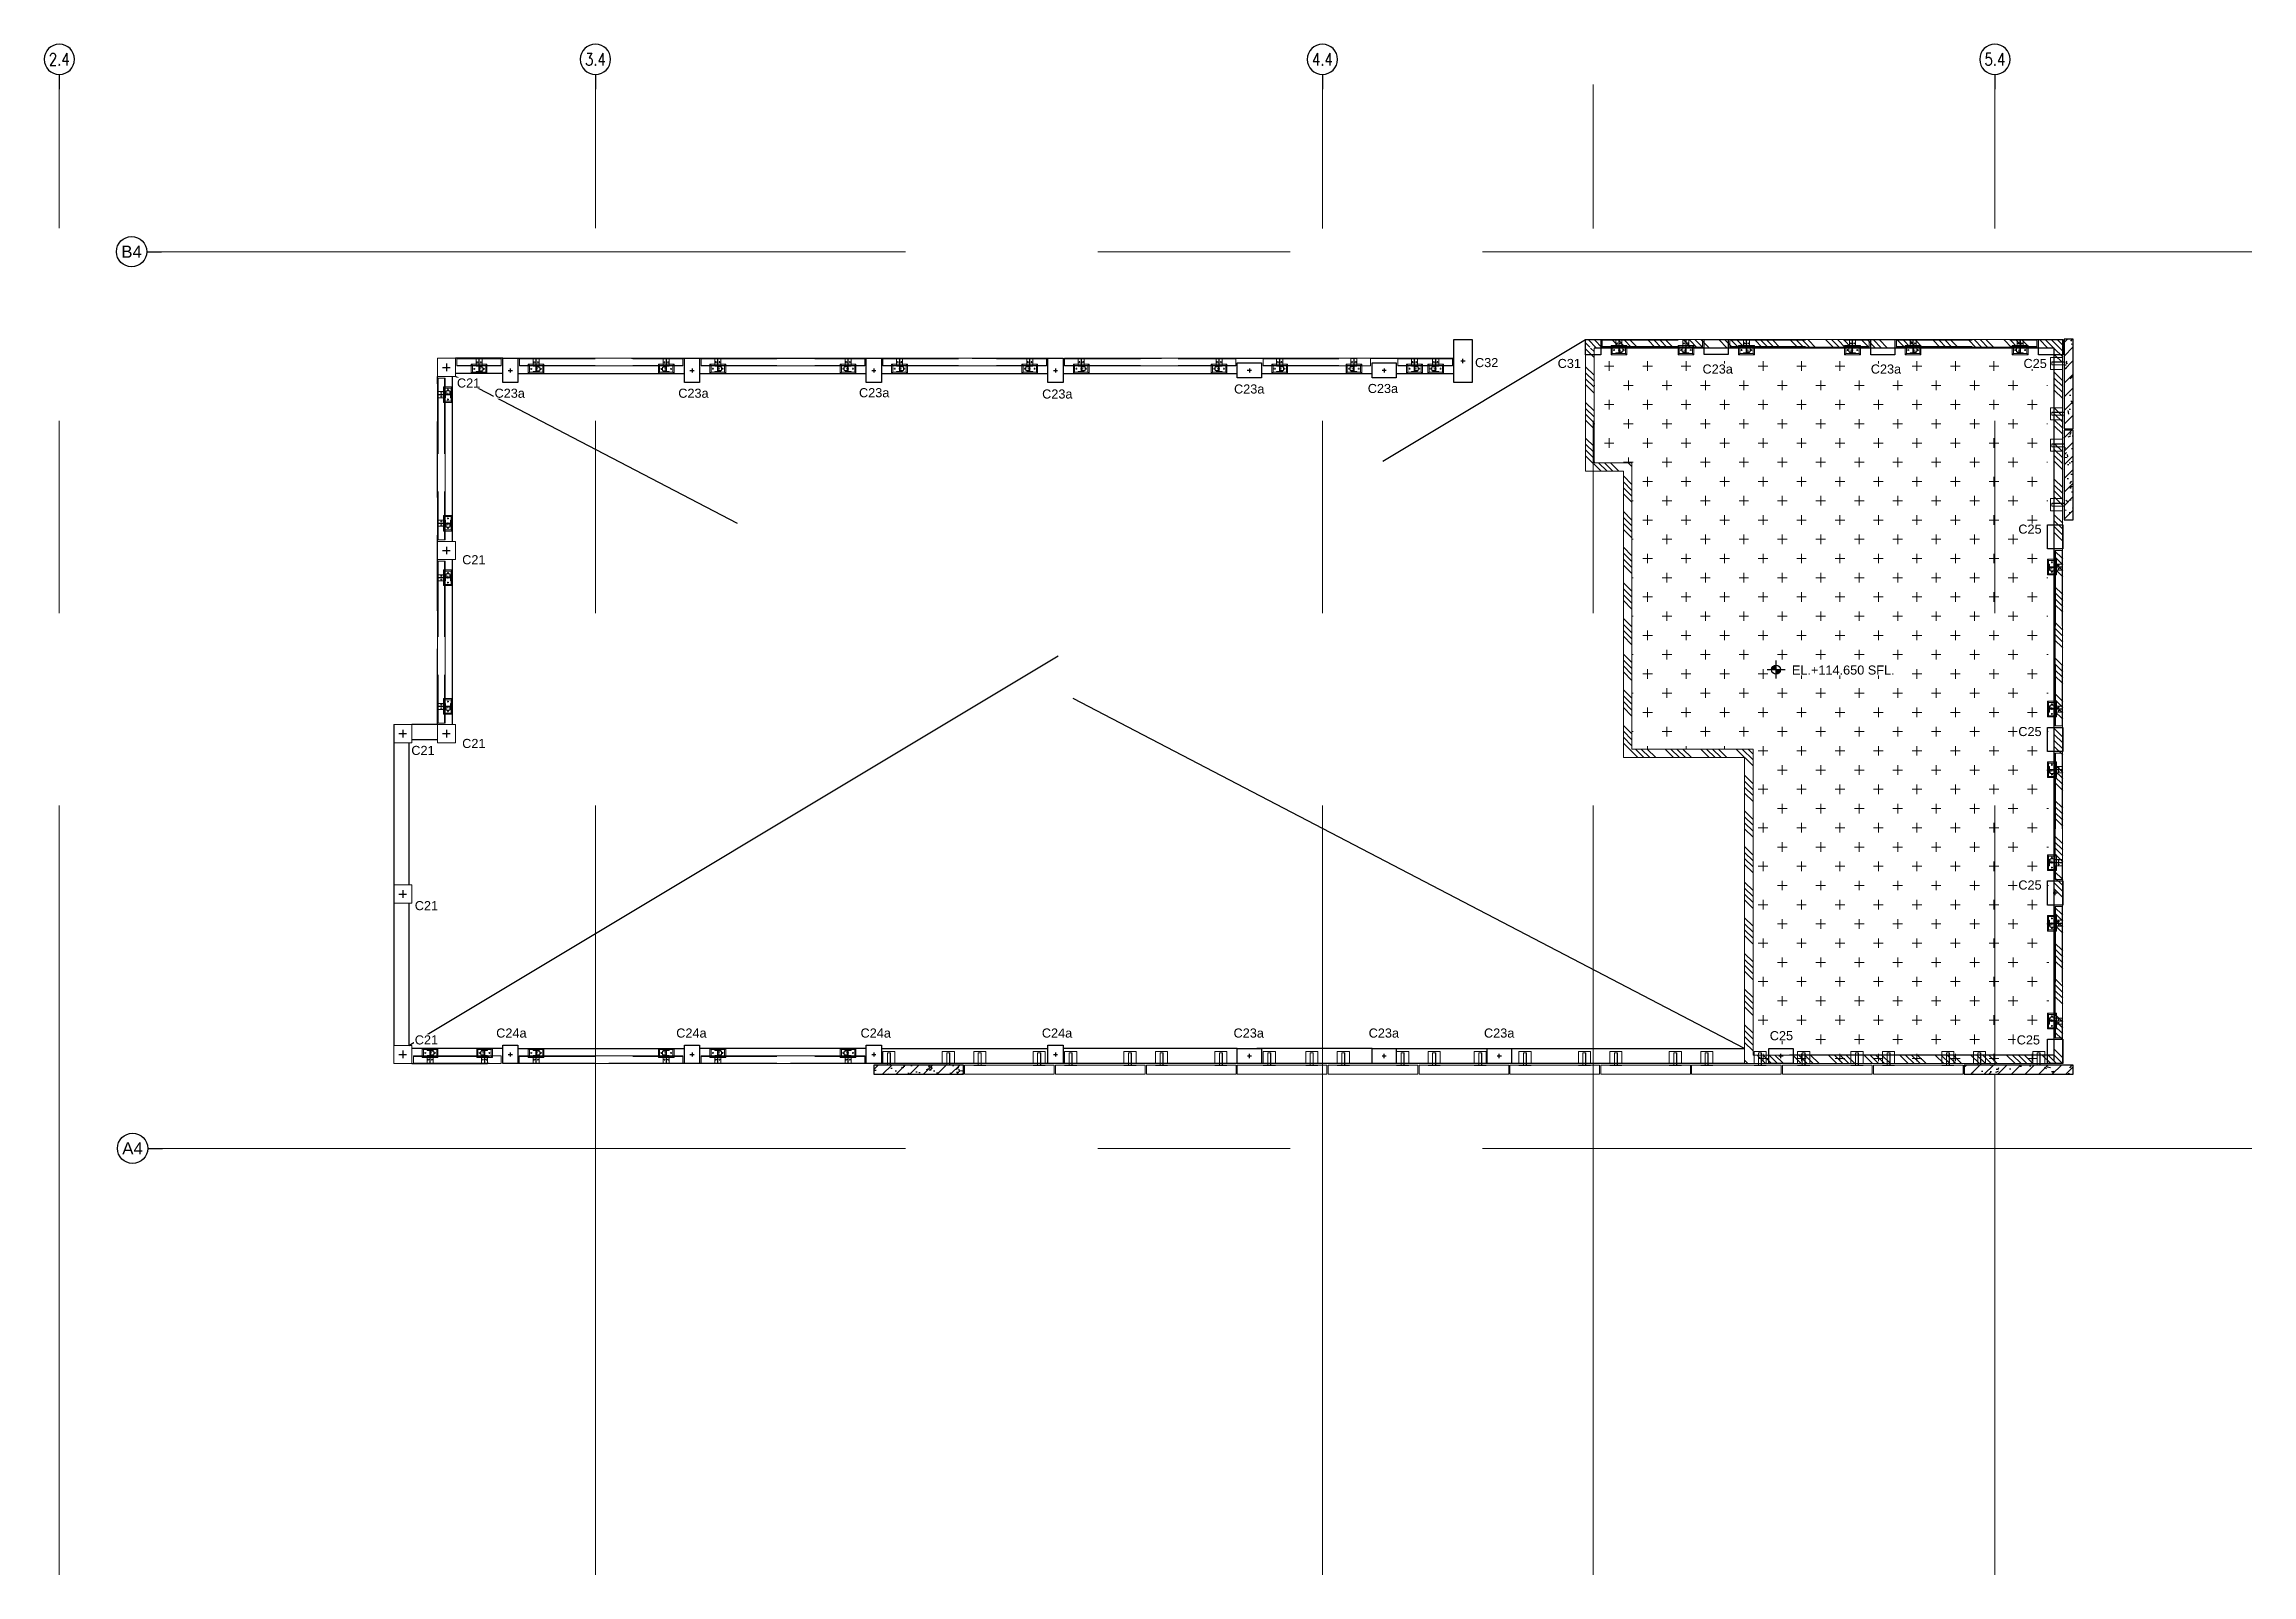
# Model space of a CAD drawing. Header units: millimetres. Extents: x 663313 to 1226001, y 1431724 to 1620898.
# Drawn here: x 663671.07 to 663707.52, y 1524759.19 to 1524784.46 of the extents above; entities that cross this region are included whole.
import ezdxf
from ezdxf.enums import TextEntityAlignment as Align

# ---------------------------------------------------------------- set-up
doc = ezdxf.new("R2010")
doc.units = ezdxf.units.MM
for name, pattern in [('Grid Line', [22.225, 12.7, -3.175, 3.175, -3.175]), ('HIDDEN', [0.375, 0.25, -0.125]), ('XKITLINE00', [0]), ('XKITLINE02', [4, 2, -2])]:
    doc.linetypes.add(name, pattern=pattern)
doc.layers.add('000 - 0_HIDE_OBJ_FRAMING_DEF_SUB', color=1, linetype='Continuous', plot=False)
for name, color, linetype in [('000 - CONCRETE_COL_HATCH_', 251, 'Continuous'), ('000 - CONCRETE_PRECAST_CUT_COLOR_4', 4, 'Continuous'), ('000 - CONCRETE_PRECAST_MAIN_COLOR_1', 1, 'Continuous'), ('000 - CONCRETE_PRECAST_WIPEOUT_', 250, 'Continuous'), ('BR', 6, 'Continuous'), ('CVA044__', 2, 'Continuous'), ('DIM', 1, 'Continuous'), ('Stan-Dim', 6, 'Continuous'), ('TEXT', 3, 'Continuous')]:
    doc.layers.add(name, color=color, linetype=linetype)
for name, color, linetype, lineweight in [('A-FLOR-E', 2, 'Continuous', 9), ('Bolt', 7, 'Continuous', 0), ('Part', 2, 'Continuous', 0), ('S-GRID', 1, 'Continuous', 9)]:
    doc.layers.add(name, color=color, linetype=linetype, lineweight=lineweight)
doc.styles.add('Arial', font='arial.ttf')
doc.styles.add('CKST2', font='romans.shx', dxfattribs={"width": 0.8, "height": 4})
pattern_1 = [(50, (1531882.3, 695178.04), (455.46167, -39.84771), [47.625, -523.875]), (355, (1531882.3, 695178.04), (-88.10855, 477.64211), [38.1, -419.10146]), (100.451445, (1531920.25, 695174.7), (367.35312, 437.79438), [40.47502, -445.22561]), (46.1842, (1531882.3, 695305.04), (677.6976, -105.10582), [71.4375, -785.8125]), (96.635558, (1531938.8, 695296.3), (593.51034, 618.5653), [60.71256, -667.83902]), (351.18415, (1531882.3, 695305.04), (593.51034, 618.5653), [57.14992, -628.64933]), (21, (1531945.8, 695273.3), (379.03598, -255.662995), [47.625, -523.875]), (326, (1531945.8, 695273.3), (154.50507, 460.46992), [38.1, -419.1]), (71.451445, (1531977.4, 695252), (533.54105, 204.80692), [40.47502, -445.22484]), (37.5, (1531882.3, 695178.04), (7.721508, 211.387597), [0, -414.02, 0, -425.45, 0, -420.6875]), (7.5, (1531882.3, 695178.04), (167.049156, 250.451437), [0, -242.57, 0, -404.495, 0, -160.3375]), (327.5, (1531740.69, 695178.04), (338.976488, -14.32186), [0, -158.75, 0, -495.3, 0, -657.225]), (317.5, (1531677.2, 695178.04), (370.322953, 63.56623), [0, -206.375, 0, -328.93, 0, -466.725])]
pattern_2 = [(45, (1531882.3, 694828.04), (-112.253202, 112.253202), [])]

# ---------------------------------------------------------------- blocks, each defined once
blk = doc.blocks.new('C25')
at = {"layer": 'BR', "color": 1}
for p, q in [((-0.034, 0), (0.034, 0)), ((0, 0.034), (0, -0.034))]:
    blk.add_line(p, q, dxfattribs=at)
at = {"layer": 'BR', "color": 5, "ltscale": 5}
blk.add_lwpolyline([(-0.125, 0.2), (0.125, 0.2), (0.125, -0.2), (-0.125, -0.2)], close=True, dxfattribs=at)
blk = doc.blocks.new('C32')
at = {"layer": 'BR', "color": 1}
for p, q in [((-0.034, 0), (0.034, 0)), ((0, 0.034), (0, -0.034))]:
    blk.add_line(p, q, dxfattribs=at)
at = {"layer": 'BR', "color": 5, "ltscale": 5}
blk.add_lwpolyline([(-0.15, 0.355), (0.15, 0.355), (0.15, -0.355), (-0.15, -0.355)], close=True, dxfattribs=at)
blk = doc.blocks.new('C21')
at = {"color": 251}
for p, q in [((0, 0.063), (0, -0.063)), ((0.063, 0), (-0.063, 0))]:
    blk.add_line(p, q, dxfattribs=at)
at = {"layer": 'A-FLOR-E', "color": 5}
blk.add_lwpolyline([(0.15, 0.15), (0.15, -0.15), (-0.15, -0.15), (-0.15, 0.15)], close=True, dxfattribs=at)
blk = doc.blocks.new('C24a')
at = {"layer": 'BR', "color": 1}
for p, q in [((0.034, 0), (-0.034, 0)), ((0, 0.034), (0, -0.034))]:
    blk.add_line(p, q, dxfattribs=at)
at = {"layer": 'BR', "color": 5, "ltscale": 5}
blk.add_lwpolyline([(0.15, 0.125), (0.15, -0.125), (-0.15, -0.125), (-0.15, 0.125)], close=True, dxfattribs=at)
blk = doc.blocks.new('grid2')
at = {"layer": '000 - 0_HIDE_OBJ_FRAMING_DEF_SUB'}
blk.add_line((0, -4.87), (0, 0), dxfattribs=at)
blk.add_circle((0, -9.87), 5, dxfattribs=at)
at = {"layer": '000 - 0_HIDE_OBJ_FRAMING_DEF_SUB', "style": 'CKST2', "width": 0.8}
blk.add_attdef('00', text='', height=4, dxfattribs=at).set_placement((0, -9.87), align=Align.MIDDLE_CENTER)
blk = doc.blocks.new('po')
h = blk.add_hatch(color=1)
h.dxf.hatch_style = 1
edge = h.paths.add_edge_path()
edge.add_line((1.5, 0), (0, 0))
edge.add_line((0, 0), (0, -1.5))
edge.add_arc((0, 0), 1.5, 270, 360)
edge = h.paths.add_edge_path()
edge.add_line((-1.5, 0), (0, 0))
edge.add_line((0, 0), (0, 1.5))
edge.add_arc((0, 0), 1.5, 90, 180)
at = {"color": 1}
for p, q in [((-2.99, 0), (2.99, 0)), ((0, -2.99), (0, 2.99))]:
    blk.add_line(p, q, dxfattribs=at)
blk.add_circle((0, 0), 1.5, dxfattribs=at)
blk = doc.blocks.new('Grid3')
at = {"layer": 'Stan-Dim', "color": 3}
blk.add_line((-4.87, 0), (0, 0), dxfattribs=at)
blk.add_circle((-9.87, 0), 5, dxfattribs=at)
at = {"layer": 'Stan-Dim', "style": 'CKST2', "width": 0.8}
blk.add_attdef('00', text='', height=4, dxfattribs=at).set_placement((-9.87, 0), align=Align.MIDDLE_CENTER)
blk = doc.blocks.new('*U5722')
blk.add_wipeout([(0, 0), (150, 0), (150, 1480), (0, 1480)]).dxf.layer = '000 - CONCRETE_PRECAST_WIPEOUT_'
at = {"layer": '000 - CONCRETE_COL_HATCH_'}
h = blk.add_hatch(dxfattribs=at)
h.set_pattern_fill('ANSI31', color=256)
h.set_pattern_definition([(45, (1531882.3, 696158.04), (-112.253202, 112.253202), [])])
h.paths.add_polyline_path([(0, 0), (150, 0), (150, 1480), (0, 1480)])
h = blk.add_hatch(dxfattribs=at)
h.set_pattern_fill('AR-CONC', color=256, scale=0.05)
h.set_pattern_definition(pattern_1)
h.paths.add_polyline_path([(0, 0), (150, 0), (150, 1480), (0, 1480)])
at = {"layer": '000 - CONCRETE_PRECAST_MAIN_COLOR_1', "color": 0}
blk.add_lwpolyline([(0, 0), (150, 0), (150, 1480), (0, 1480)], close=True, dxfattribs=at)
blk = doc.blocks.new('*U5723')
blk.add_wipeout([(0, 0), (1480, 0), (1480, 150), (0, 150)]).dxf.layer = '000 - CONCRETE_PRECAST_WIPEOUT_'
at = {"layer": '000 - CONCRETE_COL_HATCH_'}
h = blk.add_hatch(dxfattribs=at)
h.set_pattern_fill('ANSI31', color=256)
h.set_pattern_definition(pattern_2)
h.paths.add_polyline_path([(0, 0), (1480, 0), (1480, 150), (0, 150)])
h = blk.add_hatch(dxfattribs=at)
h.set_pattern_fill('AR-CONC', color=256, scale=0.05)
h.set_pattern_definition(pattern_1)
h.paths.add_polyline_path([(0, 0), (1480, 0), (1480, 150), (0, 150)])
at = {"layer": '000 - CONCRETE_PRECAST_MAIN_COLOR_1', "color": 0}
blk.add_lwpolyline([(0, 0), (1480, 0), (1480, 150), (0, 150)], close=True, dxfattribs=at)
blk = doc.blocks.new('*U5721')
blk.add_wipeout([(0, 0), (1800, 0), (1800, 150), (0, 150)]).dxf.layer = '000 - CONCRETE_PRECAST_WIPEOUT_'
at = {"layer": '000 - CONCRETE_COL_HATCH_'}
h = blk.add_hatch(dxfattribs=at)
h.set_pattern_fill('ANSI31', color=256)
h.set_pattern_definition(pattern_2)
h.paths.add_polyline_path([(0, 0), (1800, 0), (1800, 150), (0, 150)])
h = blk.add_hatch(dxfattribs=at)
h.set_pattern_fill('AR-CONC', color=256, scale=0.05)
h.set_pattern_definition(pattern_1)
h.paths.add_polyline_path([(0, 0), (1800, 0), (1800, 150), (0, 150)])
at = {"layer": '000 - CONCRETE_PRECAST_MAIN_COLOR_1', "color": 0}
blk.add_lwpolyline([(0, 0), (1800, 0), (1800, 150), (0, 150)], close=True, dxfattribs=at)
blk = doc.blocks.new('44')
at = {"layer": 'Bolt', "color": 21, "linetype": 'XKITLINE00', "lineweight": 0}
for p, q in [((19.865, 44.646), (19.874, 44.646)), ((19.865, 44.586), (19.874, 44.586)), ((19.879, 44.66), (19.879, 44.65)), ((19.879, 44.632), (19.879, 44.641)), ((19.879, 44.6), (19.879, 44.59)), ((19.879, 44.572), (19.879, 44.581)), ((19.893, 44.646), (19.884, 44.646)), ((19.893, 44.586), (19.884, 44.586)), ((19.975, 44.696), (19.984, 44.696)), ((19.975, 44.696), (19.984, 44.696)), ((19.975, 44.536), (19.984, 44.536)), ((19.975, 44.536), (19.984, 44.536)), ((19.989, 44.71), (19.989, 44.7)), ((19.989, 44.71), (19.989, 44.7)), ((19.989, 44.682), (19.989, 44.691)), ((19.989, 44.682), (19.989, 44.691)), ((19.989, 44.55), (19.989, 44.54)), ((19.989, 44.55), (19.989, 44.54)), ((19.989, 44.522), (19.989, 44.531)), ((19.989, 44.522), (19.989, 44.531)), ((20.003, 44.696), (19.994, 44.696)), ((20.003, 44.696), (19.994, 44.696)), ((20.003, 44.536), (19.994, 44.536)), ((20.003, 44.536), (19.994, 44.536)), ((25.615, 44.32), (25.625, 44.32)), ((25.615, 44.32), (25.625, 44.32)), ((25.629, 44.334), (25.629, 44.325)), ((25.629, 44.334), (25.629, 44.325)), ((25.629, 44.306), (25.629, 44.315)), ((25.629, 44.306), (25.629, 44.315)), ((25.643, 44.32), (25.634, 44.32)), ((25.643, 44.32), (25.634, 44.32)), ((25.665, 44.43), (25.675, 44.43)), ((25.679, 44.444), (25.679, 44.435)), ((25.679, 44.416), (25.679, 44.425)), ((25.693, 44.43), (25.684, 44.43)), ((25.725, 44.43), (25.735, 44.43)), ((25.739, 44.444), (25.739, 44.435)), ((25.739, 44.416), (25.739, 44.425)), ((25.753, 44.43), (25.744, 44.43)), ((25.775, 44.32), (25.785, 44.32)), ((25.775, 44.32), (25.785, 44.32)), ((25.789, 44.334), (25.789, 44.325)), ((25.789, 44.334), (25.789, 44.325)), ((25.789, 44.306), (25.789, 44.315)), ((25.789, 44.306), (25.789, 44.315)), ((25.803, 44.32), (25.794, 44.32)), ((25.803, 44.32), (25.794, 44.32)), ((27.738, 44.32), (27.747, 44.32)), ((27.738, 44.32), (27.747, 44.32)), ((27.752, 44.334), (27.752, 44.325)), ((27.752, 44.334), (27.752, 44.325)), ((27.752, 44.306), (27.752, 44.315)), ((27.752, 44.306), (27.752, 44.315)), ((27.766, 44.32), (27.756, 44.32)), ((27.766, 44.32), (27.756, 44.32)), ((27.788, 44.43), (27.797, 44.43)), ((27.802, 44.444), (27.802, 44.435)), ((27.802, 44.416), (27.802, 44.425)), ((27.816, 44.43), (27.806, 44.43)), ((27.848, 44.43), (27.857, 44.43)), ((27.862, 44.444), (27.862, 44.435)), ((27.862, 44.416), (27.862, 44.425)), ((27.876, 44.43), (27.866, 44.43)), ((27.898, 44.32), (27.907, 44.32)), ((27.898, 44.32), (27.907, 44.32)), ((27.912, 44.334), (27.912, 44.325)), ((27.912, 44.334), (27.912, 44.325)), ((27.912, 44.306), (27.912, 44.315)), ((27.912, 44.306), (27.912, 44.315)), ((27.926, 44.32), (27.916, 44.32)), ((27.926, 44.32), (27.916, 44.32)), ((28.638, 44.32), (28.647, 44.32)), ((28.638, 44.32), (28.647, 44.32)), ((28.652, 44.334), (28.652, 44.325)), ((28.652, 44.334), (28.652, 44.325)), ((28.652, 44.306), (28.652, 44.315)), ((28.652, 44.306), (28.652, 44.315)), ((28.666, 44.32), (28.656, 44.32)), ((28.666, 44.32), (28.656, 44.32)), ((28.688, 44.43), (28.697, 44.43)), ((28.702, 44.444), (28.702, 44.435)), ((28.702, 44.416), (28.702, 44.425)), ((28.716, 44.43), (28.706, 44.43)), ((28.748, 44.43), (28.757, 44.43)), ((28.762, 44.444), (28.762, 44.435)), ((28.762, 44.416), (28.762, 44.425)), ((28.776, 44.43), (28.766, 44.43)), ((28.798, 44.32), (28.807, 44.32)), ((28.798, 44.32), (28.807, 44.32)), ((28.812, 44.334), (28.812, 44.325)), ((28.812, 44.334), (28.812, 44.325)), ((28.812, 44.306), (28.812, 44.315)), ((28.812, 44.306), (28.812, 44.315)), ((28.826, 44.32), (28.816, 44.32)), ((28.826, 44.32), (28.816, 44.32)), ((30.76, 44.32), (30.77, 44.32)), ((30.76, 44.32), (30.77, 44.32)), ((30.774, 44.334), (30.774, 44.325)), ((30.774, 44.334), (30.774, 44.325)), ((30.774, 44.306), (30.774, 44.315)), ((30.774, 44.306), (30.774, 44.315)), ((30.788, 44.32), (30.779, 44.32)), ((30.788, 44.32), (30.779, 44.32)), ((30.81, 44.43), (30.82, 44.43)), ((30.824, 44.444), (30.824, 44.435)), ((30.824, 44.416), (30.824, 44.425)), ((30.838, 44.43), (30.829, 44.43)), ((30.87, 44.43), (30.88, 44.43)), ((30.884, 44.444), (30.884, 44.435)), ((30.884, 44.416), (30.884, 44.425)), ((30.898, 44.43), (30.889, 44.43)), ((30.92, 44.32), (30.93, 44.32)), ((30.92, 44.32), (30.93, 44.32)), ((30.934, 44.334), (30.934, 44.325)), ((30.934, 44.334), (30.934, 44.325)), ((30.934, 44.306), (30.934, 44.315)), ((30.934, 44.306), (30.934, 44.315)), ((30.948, 44.32), (30.939, 44.32)), ((30.948, 44.32), (30.939, 44.32)), ((19.865, 43.746), (19.874, 43.746)), ((19.879, 43.76), (19.879, 43.75)), ((19.879, 43.732), (19.879, 43.741)), ((19.893, 43.746), (19.884, 43.746)), ((19.975, 43.796), (19.984, 43.796)), ((19.975, 43.796), (19.984, 43.796)), ((19.989, 43.81), (19.989, 43.8)), ((19.989, 43.81), (19.989, 43.8)), ((19.989, 43.782), (19.989, 43.791)), ((19.989, 43.782), (19.989, 43.791)), ((20.003, 43.796), (19.994, 43.796)), ((20.003, 43.796), (19.994, 43.796)), ((31.266, 43.886), (31.276, 43.886)), ((31.266, 43.886), (31.276, 43.886)), ((31.28, 43.9), (31.28, 43.89)), ((31.28, 43.9), (31.28, 43.89)), ((31.28, 43.872), (31.28, 43.881)), ((31.28, 43.872), (31.28, 43.881)), ((31.28, 43.74), (31.28, 43.73)), ((31.28, 43.74), (31.28, 43.73)), ((31.294, 43.886), (31.285, 43.886)), ((31.294, 43.886), (31.285, 43.886)), ((31.376, 43.836), (31.386, 43.836)), ((31.376, 43.776), (31.386, 43.776)), ((31.39, 43.85), (31.39, 43.84)), ((31.39, 43.822), (31.39, 43.831)), ((31.39, 43.79), (31.39, 43.78)), ((31.39, 43.762), (31.39, 43.771)), ((31.404, 43.836), (31.395, 43.836)), ((31.404, 43.776), (31.395, 43.776)), ((19.865, 43.686), (19.874, 43.686)), ((19.879, 43.7), (19.879, 43.69)), ((19.879, 43.672), (19.879, 43.681)), ((19.893, 43.686), (19.884, 43.686)), ((19.975, 43.636), (19.984, 43.636)), ((19.975, 43.636), (19.984, 43.636)), ((19.989, 43.65), (19.989, 43.64)), ((19.989, 43.65), (19.989, 43.64)), ((19.989, 43.622), (19.989, 43.631)), ((19.989, 43.622), (19.989, 43.631)), ((20.003, 43.636), (19.994, 43.636)), ((20.003, 43.636), (19.994, 43.636)), ((31.266, 43.726), (31.276, 43.726)), ((31.266, 43.726), (31.276, 43.726)), ((31.28, 43.712), (31.28, 43.721)), ((31.28, 43.712), (31.28, 43.721)), ((31.294, 43.726), (31.285, 43.726)), ((31.294, 43.726), (31.285, 43.726)), ((19.865, 42.896), (19.874, 42.896)), ((19.865, 42.836), (19.874, 42.836)), ((19.879, 42.91), (19.879, 42.9)), ((19.879, 42.882), (19.879, 42.891)), ((19.879, 42.85), (19.879, 42.84)), ((19.879, 42.822), (19.879, 42.831)), ((19.893, 42.896), (19.884, 42.896)), ((19.893, 42.836), (19.884, 42.836)), ((19.975, 42.946), (19.984, 42.946)), ((19.975, 42.946), (19.984, 42.946)), ((19.975, 42.786), (19.984, 42.786)), ((19.975, 42.786), (19.984, 42.786)), ((19.989, 42.96), (19.989, 42.95)), ((19.989, 42.96), (19.989, 42.95)), ((19.989, 42.932), (19.989, 42.941)), ((19.989, 42.932), (19.989, 42.941)), ((19.989, 42.8), (19.989, 42.79)), ((19.989, 42.8), (19.989, 42.79)), ((19.989, 42.772), (19.989, 42.781)), ((19.989, 42.772), (19.989, 42.781)), ((20.003, 42.946), (19.994, 42.946)), ((20.003, 42.946), (19.994, 42.946)), ((20.003, 42.786), (19.994, 42.786)), ((20.003, 42.786), (19.994, 42.786)), ((31.266, 42.946), (31.276, 42.946)), ((31.266, 42.946), (31.276, 42.946)), ((31.266, 42.786), (31.276, 42.786)), ((31.266, 42.786), (31.276, 42.786)), ((31.28, 42.96), (31.28, 42.95)), ((31.28, 42.96), (31.28, 42.95)), ((31.28, 42.932), (31.28, 42.941)), ((31.28, 42.932), (31.28, 42.941)), ((31.28, 42.8), (31.28, 42.79)), ((31.28, 42.8), (31.28, 42.79)), ((31.28, 42.772), (31.28, 42.781)), ((31.28, 42.772), (31.28, 42.781)), ((31.294, 42.946), (31.285, 42.946)), ((31.294, 42.946), (31.285, 42.946)), ((31.294, 42.786), (31.285, 42.786)), ((31.294, 42.786), (31.285, 42.786)), ((31.376, 42.896), (31.386, 42.896)), ((31.376, 42.836), (31.386, 42.836)), ((31.39, 42.91), (31.39, 42.9)), ((31.39, 42.882), (31.39, 42.891)), ((31.39, 42.85), (31.39, 42.84)), ((31.39, 42.822), (31.39, 42.831)), ((31.404, 42.896), (31.395, 42.896)), ((31.404, 42.836), (31.395, 42.836)), ((19.865, 40.746), (19.874, 40.746)), ((19.865, 40.686), (19.874, 40.686)), ((19.879, 40.76), (19.879, 40.751)), ((19.879, 40.732), (19.879, 40.741)), ((19.879, 40.7), (19.879, 40.691)), ((19.879, 40.672), (19.879, 40.681)), ((19.893, 40.746), (19.884, 40.746)), ((19.893, 40.686), (19.884, 40.686)), ((19.975, 40.796), (19.984, 40.796)), ((19.975, 40.796), (19.984, 40.796)), ((19.975, 40.636), (19.984, 40.636)), ((19.975, 40.636), (19.984, 40.636)), ((19.989, 40.81), (19.989, 40.801)), ((19.989, 40.81), (19.989, 40.801)), ((19.989, 40.782), (19.989, 40.791)), ((19.989, 40.782), (19.989, 40.791)), ((19.989, 40.65), (19.989, 40.641)), ((19.989, 40.65), (19.989, 40.641)), ((19.989, 40.622), (19.989, 40.631)), ((19.989, 40.622), (19.989, 40.631)), ((20.003, 40.796), (19.994, 40.796)), ((20.003, 40.796), (19.994, 40.796)), ((20.003, 40.636), (19.994, 40.636)), ((20.003, 40.636), (19.994, 40.636)), ((31.266, 40.796), (31.276, 40.796)), ((31.266, 40.796), (31.276, 40.796)), ((31.266, 40.636), (31.276, 40.636)), ((31.266, 40.636), (31.276, 40.636)), ((31.28, 40.81), (31.28, 40.8)), ((31.28, 40.81), (31.28, 40.8)), ((31.28, 40.782), (31.28, 40.791)), ((31.28, 40.782), (31.28, 40.791)), ((31.28, 40.65), (31.28, 40.64)), ((31.28, 40.65), (31.28, 40.64)), ((31.28, 40.622), (31.28, 40.631)), ((31.28, 40.622), (31.28, 40.631)), ((31.294, 40.796), (31.285, 40.796)), ((31.294, 40.796), (31.285, 40.796)), ((31.294, 40.636), (31.285, 40.636)), ((31.294, 40.636), (31.285, 40.636)), ((31.376, 40.746), (31.386, 40.746)), ((31.376, 40.686), (31.386, 40.686)), ((31.39, 40.76), (31.39, 40.75)), ((31.39, 40.732), (31.39, 40.741)), ((31.39, 40.7), (31.39, 40.69)), ((31.39, 40.672), (31.39, 40.681)), ((31.404, 40.746), (31.395, 40.746)), ((31.404, 40.686), (31.395, 40.686)), ((19.865, 39.896), (19.874, 39.896)), ((19.865, 39.836), (19.874, 39.836)), ((19.879, 39.91), (19.879, 39.901)), ((19.879, 39.882), (19.879, 39.891)), ((19.879, 39.85), (19.879, 39.841)), ((19.879, 39.822), (19.879, 39.831)), ((19.893, 39.896), (19.884, 39.896)), ((19.893, 39.836), (19.884, 39.836)), ((19.975, 39.946), (19.984, 39.946)), ((19.975, 39.946), (19.984, 39.946)), ((19.975, 39.786), (19.984, 39.786)), ((19.975, 39.786), (19.984, 39.786)), ((19.989, 39.96), (19.989, 39.951)), ((19.989, 39.96), (19.989, 39.951)), ((19.989, 39.932), (19.989, 39.941)), ((19.989, 39.932), (19.989, 39.941)), ((19.989, 39.8), (19.989, 39.791)), ((19.989, 39.8), (19.989, 39.791)), ((19.989, 39.772), (19.989, 39.781)), ((19.989, 39.772), (19.989, 39.781)), ((20.003, 39.946), (19.994, 39.946)), ((20.003, 39.946), (19.994, 39.946)), ((20.003, 39.786), (19.994, 39.786)), ((20.003, 39.786), (19.994, 39.786)), ((31.267, 39.946), (31.276, 39.946)), ((31.267, 39.946), (31.276, 39.946)), ((31.267, 39.786), (31.276, 39.786)), ((31.267, 39.786), (31.276, 39.786)), ((31.281, 39.96), (31.281, 39.95)), ((31.281, 39.96), (31.281, 39.95)), ((31.281, 39.932), (31.281, 39.941)), ((31.281, 39.932), (31.281, 39.941)), ((31.281, 39.8), (31.281, 39.79)), ((31.281, 39.8), (31.281, 39.79)), ((31.281, 39.772), (31.281, 39.781)), ((31.281, 39.772), (31.281, 39.781)), ((31.295, 39.946), (31.285, 39.946)), ((31.295, 39.946), (31.285, 39.946)), ((31.295, 39.786), (31.285, 39.786)), ((31.295, 39.786), (31.285, 39.786)), ((31.377, 39.896), (31.386, 39.896)), ((31.377, 39.836), (31.386, 39.836)), ((31.391, 39.91), (31.391, 39.9)), ((31.391, 39.882), (31.391, 39.891)), ((31.391, 39.85), (31.391, 39.84)), ((31.391, 39.822), (31.391, 39.831)), ((31.405, 39.896), (31.395, 39.896)), ((31.405, 39.836), (31.395, 39.836)), ((19.865, 37.746), (19.874, 37.746)), ((19.865, 37.686), (19.874, 37.686)), ((19.879, 37.76), (19.879, 37.751)), ((19.879, 37.732), (19.879, 37.741)), ((19.879, 37.7), (19.879, 37.691)), ((19.879, 37.672), (19.879, 37.681)), ((19.893, 37.746), (19.884, 37.746)), ((19.893, 37.686), (19.884, 37.686)), ((19.975, 37.796), (19.984, 37.796)), ((19.975, 37.796), (19.984, 37.796)), ((19.975, 37.636), (19.984, 37.636)), ((19.975, 37.636), (19.984, 37.636)), ((19.989, 37.81), (19.989, 37.801)), ((19.989, 37.81), (19.989, 37.801)), ((19.989, 37.782), (19.989, 37.791)), ((19.989, 37.782), (19.989, 37.791)), ((19.989, 37.65), (19.989, 37.641)), ((19.989, 37.65), (19.989, 37.641)), ((19.989, 37.622), (19.989, 37.631)), ((19.989, 37.622), (19.989, 37.631)), ((20.003, 37.796), (19.994, 37.796)), ((20.003, 37.796), (19.994, 37.796)), ((20.003, 37.636), (19.994, 37.636)), ((20.003, 37.636), (19.994, 37.636)), ((31.267, 37.796), (31.276, 37.796)), ((31.267, 37.796), (31.276, 37.796)), ((31.267, 37.636), (31.276, 37.636)), ((31.267, 37.636), (31.276, 37.636)), ((31.281, 37.81), (31.281, 37.8)), ((31.281, 37.81), (31.281, 37.8)), ((31.281, 37.782), (31.281, 37.791)), ((31.281, 37.782), (31.281, 37.791)), ((31.281, 37.65), (31.281, 37.64)), ((31.281, 37.65), (31.281, 37.64)), ((31.281, 37.622), (31.281, 37.631)), ((31.281, 37.622), (31.281, 37.631)), ((31.295, 37.796), (31.285, 37.796)), ((31.295, 37.796), (31.285, 37.796)), ((31.295, 37.636), (31.285, 37.636)), ((31.295, 37.636), (31.285, 37.636)), ((31.377, 37.746), (31.386, 37.746)), ((31.377, 37.686), (31.386, 37.686)), ((31.391, 37.76), (31.391, 37.75)), ((31.391, 37.732), (31.391, 37.741)), ((31.391, 37.7), (31.391, 37.69)), ((31.391, 37.672), (31.391, 37.681)), ((31.405, 37.746), (31.395, 37.746)), ((31.405, 37.686), (31.395, 37.686)), ((31.267, 36.946), (31.276, 36.946)), ((31.267, 36.946), (31.276, 36.946)), ((31.281, 36.96), (31.281, 36.95)), ((31.281, 36.96), (31.281, 36.95)), ((31.281, 36.932), (31.281, 36.941)), ((31.281, 36.932), (31.281, 36.941)), ((31.295, 36.946), (31.285, 36.946)), ((31.295, 36.946), (31.285, 36.946)), ((31.377, 36.896), (31.386, 36.896)), ((31.377, 36.836), (31.386, 36.836)), ((31.391, 36.91), (31.391, 36.9)), ((31.391, 36.882), (31.391, 36.891)), ((31.391, 36.85), (31.391, 36.84)), ((31.391, 36.822), (31.391, 36.831)), ((31.405, 36.896), (31.395, 36.896)), ((31.405, 36.836), (31.395, 36.836)), ((31.267, 36.786), (31.276, 36.786)), ((31.267, 36.786), (31.276, 36.786)), ((31.281, 36.8), (31.281, 36.79)), ((31.281, 36.8), (31.281, 36.79)), ((31.281, 36.772), (31.281, 36.781)), ((31.281, 36.772), (31.281, 36.781)), ((31.295, 36.786), (31.285, 36.786)), ((31.295, 36.786), (31.285, 36.786)), ((31.267, 34.796), (31.276, 34.796)), ((31.267, 34.796), (31.276, 34.796)), ((31.267, 34.636), (31.276, 34.636)), ((31.267, 34.636), (31.276, 34.636)), ((31.281, 34.81), (31.281, 34.8)), ((31.281, 34.81), (31.281, 34.8)), ((31.281, 34.782), (31.281, 34.791)), ((31.281, 34.782), (31.281, 34.791)), ((31.281, 34.65), (31.281, 34.64)), ((31.281, 34.65), (31.281, 34.64)), ((31.281, 34.622), (31.281, 34.631)), ((31.281, 34.622), (31.281, 34.631)), ((31.295, 34.796), (31.285, 34.796)), ((31.295, 34.796), (31.285, 34.796)), ((31.295, 34.636), (31.285, 34.636)), ((31.295, 34.636), (31.285, 34.636)), ((31.377, 34.746), (31.386, 34.746)), ((31.377, 34.686), (31.386, 34.686)), ((31.391, 34.76), (31.391, 34.75)), ((31.391, 34.732), (31.391, 34.741)), ((31.391, 34.7), (31.391, 34.69)), ((31.391, 34.672), (31.391, 34.681)), ((31.405, 34.746), (31.395, 34.746)), ((31.405, 34.686), (31.395, 34.686)), ((31.267, 33.946), (31.276, 33.946)), ((31.267, 33.946), (31.276, 33.946)), ((31.281, 33.96), (31.281, 33.95)), ((31.281, 33.96), (31.281, 33.95)), ((31.281, 33.932), (31.281, 33.941)), ((31.281, 33.932), (31.281, 33.941)), ((31.295, 33.946), (31.285, 33.946)), ((31.295, 33.946), (31.285, 33.946)), ((31.377, 33.896), (31.386, 33.896)), ((31.391, 33.91), (31.391, 33.9)), ((31.391, 33.882), (31.391, 33.891)), ((31.405, 33.896), (31.395, 33.896)), ((31.267, 33.786), (31.276, 33.786)), ((31.267, 33.786), (31.276, 33.786)), ((31.281, 33.8), (31.281, 33.79)), ((31.281, 33.8), (31.281, 33.79)), ((31.281, 33.772), (31.281, 33.781)), ((31.281, 33.772), (31.281, 33.781)), ((31.295, 33.786), (31.285, 33.786)), ((31.295, 33.786), (31.285, 33.786)), ((31.377, 33.836), (31.386, 33.836)), ((31.391, 33.85), (31.391, 33.84)), ((31.391, 33.822), (31.391, 33.831)), ((31.405, 33.836), (31.395, 33.836)), ((31.267, 31.671), (31.276, 31.671)), ((31.267, 31.671), (31.276, 31.671)), ((31.267, 31.511), (31.276, 31.511)), ((31.267, 31.511), (31.276, 31.511)), ((31.281, 31.685), (31.281, 31.676)), ((31.281, 31.685), (31.281, 31.676)), ((31.281, 31.657), (31.281, 31.666)), ((31.281, 31.657), (31.281, 31.666)), ((31.281, 31.525), (31.281, 31.516)), ((31.281, 31.525), (31.281, 31.516)), ((31.281, 31.497), (31.281, 31.506)), ((31.281, 31.497), (31.281, 31.506)), ((31.295, 31.671), (31.285, 31.671)), ((31.295, 31.671), (31.285, 31.671)), ((31.295, 31.511), (31.285, 31.511)), ((31.295, 31.511), (31.285, 31.511)), ((31.377, 31.621), (31.386, 31.621)), ((31.377, 31.561), (31.386, 31.561)), ((31.391, 31.635), (31.391, 31.626)), ((31.391, 31.607), (31.391, 31.616)), ((31.391, 31.575), (31.391, 31.566)), ((31.391, 31.547), (31.391, 31.556)), ((31.405, 31.621), (31.395, 31.621)), ((31.405, 31.561), (31.395, 31.561)), ((31.267, 30.671), (31.276, 30.671)), ((31.267, 30.671), (31.276, 30.671)), ((31.281, 30.685), (31.281, 30.675)), ((31.281, 30.685), (31.281, 30.675)), ((31.281, 30.657), (31.281, 30.666)), ((31.281, 30.657), (31.281, 30.666)), ((31.295, 30.671), (31.285, 30.671)), ((31.295, 30.671), (31.285, 30.671)), ((31.377, 30.621), (31.386, 30.621)), ((31.391, 30.635), (31.391, 30.625)), ((31.391, 30.607), (31.391, 30.616)), ((31.405, 30.621), (31.395, 30.621)), ((31.267, 30.511), (31.276, 30.511)), ((31.267, 30.511), (31.276, 30.511)), ((31.281, 30.525), (31.281, 30.515)), ((31.281, 30.525), (31.281, 30.515)), ((31.281, 30.497), (31.281, 30.506)), ((31.281, 30.497), (31.281, 30.506)), ((31.295, 30.511), (31.285, 30.511)), ((31.295, 30.511), (31.285, 30.511)), ((31.377, 30.561), (31.386, 30.561)), ((31.391, 30.575), (31.391, 30.565)), ((31.391, 30.547), (31.391, 30.556)), ((31.405, 30.561), (31.395, 30.561)), ((31.267, 29.446), (31.276, 29.446)), ((31.267, 29.446), (31.276, 29.446)), ((31.267, 29.286), (31.276, 29.286)), ((31.267, 29.286), (31.276, 29.286)), ((31.281, 29.46), (31.281, 29.45)), ((31.281, 29.46), (31.281, 29.45)), ((31.281, 29.432), (31.281, 29.441)), ((31.281, 29.432), (31.281, 29.441)), ((31.281, 29.3), (31.281, 29.29)), ((31.281, 29.3), (31.281, 29.29)), ((31.281, 29.272), (31.281, 29.281)), ((31.281, 29.272), (31.281, 29.281)), ((31.295, 29.446), (31.285, 29.446)), ((31.295, 29.446), (31.285, 29.446)), ((31.295, 29.286), (31.285, 29.286)), ((31.295, 29.286), (31.285, 29.286)), ((31.377, 29.396), (31.386, 29.396)), ((31.377, 29.336), (31.386, 29.336)), ((31.391, 29.41), (31.391, 29.4)), ((31.391, 29.382), (31.391, 29.391)), ((31.391, 29.35), (31.391, 29.34)), ((31.391, 29.322), (31.391, 29.331)), ((31.405, 29.396), (31.395, 29.396)), ((31.405, 29.336), (31.395, 29.336)), ((31.267, 28.446), (31.276, 28.446)), ((31.267, 28.446), (31.276, 28.446)), ((31.281, 28.46), (31.281, 28.45)), ((31.281, 28.46), (31.281, 28.45)), ((31.281, 28.432), (31.281, 28.441)), ((31.281, 28.432), (31.281, 28.441)), ((31.295, 28.446), (31.285, 28.446)), ((31.295, 28.446), (31.285, 28.446)), ((31.267, 28.286), (31.276, 28.286)), ((31.267, 28.286), (31.276, 28.286)), ((31.267, 28.096), (31.276, 28.096)), ((31.267, 28.096), (31.276, 28.096)), ((31.281, 28.3), (31.281, 28.29)), ((31.281, 28.3), (31.281, 28.29)), ((31.281, 28.272), (31.281, 28.281)), ((31.281, 28.272), (31.281, 28.281)), ((31.281, 28.11), (31.281, 28.101)), ((31.281, 28.11), (31.281, 28.101)), ((31.281, 28.082), (31.281, 28.091)), ((31.281, 28.082), (31.281, 28.091)), ((31.295, 28.286), (31.285, 28.286)), ((31.295, 28.286), (31.285, 28.286)), ((31.295, 28.096), (31.285, 28.096)), ((31.295, 28.096), (31.285, 28.096)), ((31.377, 28.396), (31.386, 28.396)), ((31.377, 28.336), (31.386, 28.336)), ((31.391, 28.41), (31.391, 28.4)), ((31.391, 28.382), (31.391, 28.391)), ((31.391, 28.35), (31.391, 28.34)), ((31.391, 28.322), (31.391, 28.331)), ((31.405, 28.396), (31.395, 28.396)), ((31.405, 28.336), (31.395, 28.336)), ((31.267, 27.936), (31.276, 27.936)), ((31.267, 27.936), (31.276, 27.936)), ((31.281, 27.95), (31.281, 27.941)), ((31.281, 27.95), (31.281, 27.941)), ((31.281, 27.922), (31.281, 27.931)), ((31.281, 27.922), (31.281, 27.931)), ((31.295, 27.936), (31.285, 27.936)), ((31.295, 27.936), (31.285, 27.936)), ((31.377, 28.046), (31.386, 28.046)), ((31.377, 27.986), (31.386, 27.986)), ((31.391, 28.06), (31.391, 28.051)), ((31.391, 28.032), (31.391, 28.041)), ((31.391, 28), (31.391, 27.991)), ((31.391, 27.972), (31.391, 27.981)), ((31.405, 28.046), (31.395, 28.046)), ((31.405, 27.986), (31.395, 27.986)), ((31.575, 25.071), (31.584, 25.071)), ((31.575, 25.071), (31.584, 25.071)), ((31.575, 24.911), (31.584, 24.911)), ((31.575, 24.911), (31.584, 24.911)), ((31.589, 25.085), (31.589, 25.075)), ((31.589, 25.085), (31.589, 25.075)), ((31.589, 25.057), (31.589, 25.066)), ((31.589, 25.057), (31.589, 25.066)), ((31.589, 24.925), (31.589, 24.915)), ((31.589, 24.925), (31.589, 24.915)), ((31.589, 24.897), (31.589, 24.906)), ((31.589, 24.897), (31.589, 24.906)), ((31.603, 25.071), (31.594, 25.071)), ((31.603, 25.071), (31.594, 25.071)), ((31.603, 24.911), (31.594, 24.911)), ((31.603, 24.911), (31.594, 24.911)), ((31.685, 25.021), (31.694, 25.021)), ((31.685, 24.961), (31.694, 24.961)), ((31.699, 25.035), (31.699, 25.025)), ((31.699, 25.007), (31.699, 25.016)), ((31.699, 24.975), (31.699, 24.965)), ((31.699, 24.947), (31.699, 24.956)), ((31.713, 25.021), (31.704, 25.021)), ((31.713, 24.961), (31.704, 24.961)), ((31.575, 23.966), (31.584, 23.966)), ((31.575, 23.966), (31.584, 23.966)), ((31.575, 23.806), (31.584, 23.806)), ((31.575, 23.806), (31.584, 23.806)), ((31.589, 23.98), (31.589, 23.97)), ((31.589, 23.98), (31.589, 23.97)), ((31.589, 23.952), (31.589, 23.961)), ((31.589, 23.952), (31.589, 23.961)), ((31.589, 23.82), (31.589, 23.81)), ((31.589, 23.82), (31.589, 23.81)), ((31.589, 23.792), (31.589, 23.801)), ((31.589, 23.792), (31.589, 23.801)), ((31.603, 23.966), (31.594, 23.966)), ((31.603, 23.966), (31.594, 23.966)), ((31.603, 23.806), (31.594, 23.806)), ((31.603, 23.806), (31.594, 23.806)), ((31.685, 23.916), (31.694, 23.916)), ((31.685, 23.856), (31.694, 23.856)), ((31.699, 23.93), (31.699, 23.92)), ((31.699, 23.902), (31.699, 23.911)), ((31.699, 23.87), (31.699, 23.86)), ((31.699, 23.842), (31.699, 23.851)), ((31.713, 23.916), (31.704, 23.916)), ((31.713, 23.856), (31.704, 23.856)), ((31.575, 22.966), (31.584, 22.966)), ((31.575, 22.966), (31.584, 22.966)), ((31.589, 22.98), (31.589, 22.97)), ((31.589, 22.98), (31.589, 22.97)), ((31.589, 22.952), (31.589, 22.961)), ((31.589, 22.952), (31.589, 22.961)), ((31.603, 22.966), (31.594, 22.966)), ((31.603, 22.966), (31.594, 22.966)), ((31.575, 22.806), (31.584, 22.806)), ((31.575, 22.806), (31.584, 22.806)), ((31.589, 22.82), (31.589, 22.81)), ((31.589, 22.82), (31.589, 22.81)), ((31.589, 22.792), (31.589, 22.801)), ((31.589, 22.792), (31.589, 22.801)), ((31.603, 22.806), (31.594, 22.806)), ((31.603, 22.806), (31.594, 22.806)), ((31.685, 22.916), (31.694, 22.916)), ((31.685, 22.856), (31.694, 22.856)), ((31.699, 22.93), (31.699, 22.92)), ((31.699, 22.902), (31.699, 22.911)), ((31.699, 22.87), (31.699, 22.86)), ((31.699, 22.842), (31.699, 22.851)), ((31.713, 22.916), (31.704, 22.916)), ((31.713, 22.856), (31.704, 22.856)), ((31.575, 21.216), (31.584, 21.216)), ((31.575, 21.216), (31.584, 21.216)), ((31.589, 21.23), (31.589, 21.22)), ((31.589, 21.23), (31.589, 21.22)), ((31.589, 21.202), (31.589, 21.211)), ((31.589, 21.202), (31.589, 21.211)), ((31.603, 21.216), (31.594, 21.216)), ((31.603, 21.216), (31.594, 21.216)), ((31.685, 21.166), (31.694, 21.166)), ((31.699, 21.18), (31.699, 21.17)), ((31.699, 21.152), (31.699, 21.161)), ((31.713, 21.166), (31.704, 21.166)), ((31.575, 21.056), (31.584, 21.056)), ((31.575, 21.056), (31.584, 21.056)), ((31.589, 21.07), (31.589, 21.06)), ((31.589, 21.07), (31.589, 21.06)), ((31.589, 21.042), (31.589, 21.051)), ((31.589, 21.042), (31.589, 21.051)), ((31.603, 21.056), (31.594, 21.056)), ((31.603, 21.056), (31.594, 21.056)), ((31.685, 21.106), (31.694, 21.106)), ((31.699, 21.12), (31.699, 21.11)), ((31.699, 21.092), (31.699, 21.101)), ((31.713, 21.106), (31.704, 21.106)), ((31.575, 20.216), (31.584, 20.216)), ((31.575, 20.216), (31.584, 20.216)), ((31.575, 20.056), (31.584, 20.056)), ((31.575, 20.056), (31.584, 20.056)), ((31.589, 20.23), (31.589, 20.22)), ((31.589, 20.23), (31.589, 20.22)), ((31.589, 20.202), (31.589, 20.211)), ((31.589, 20.202), (31.589, 20.211)), ((31.589, 20.07), (31.589, 20.06)), ((31.589, 20.07), (31.589, 20.06)), ((31.589, 20.042), (31.589, 20.051)), ((31.589, 20.042), (31.589, 20.051)), ((31.603, 20.216), (31.594, 20.216)), ((31.603, 20.216), (31.594, 20.216)), ((31.603, 20.056), (31.594, 20.056)), ((31.603, 20.056), (31.594, 20.056)), ((31.685, 20.166), (31.694, 20.166)), ((31.685, 20.106), (31.694, 20.106)), ((31.699, 20.18), (31.699, 20.17)), ((31.699, 20.152), (31.699, 20.161)), ((31.699, 20.12), (31.699, 20.11)), ((31.699, 20.092), (31.699, 20.101)), ((31.713, 20.166), (31.704, 20.166)), ((31.713, 20.106), (31.704, 20.106)), ((31.575, 18.448), (31.584, 18.448)), ((31.575, 18.448), (31.584, 18.448)), ((31.575, 18.288), (31.584, 18.288)), ((31.575, 18.288), (31.584, 18.288)), ((31.589, 18.462), (31.589, 18.452)), ((31.589, 18.462), (31.589, 18.452)), ((31.589, 18.434), (31.589, 18.443)), ((31.589, 18.434), (31.589, 18.443)), ((31.589, 18.302), (31.589, 18.292)), ((31.589, 18.302), (31.589, 18.292)), ((31.589, 18.274), (31.589, 18.283)), ((31.589, 18.274), (31.589, 18.283)), ((31.603, 18.448), (31.594, 18.448)), ((31.603, 18.448), (31.594, 18.448)), ((31.603, 18.288), (31.594, 18.288)), ((31.603, 18.288), (31.594, 18.288)), ((31.685, 18.398), (31.694, 18.398)), ((31.685, 18.338), (31.694, 18.338)), ((31.699, 18.412), (31.699, 18.402)), ((31.699, 18.384), (31.699, 18.393)), ((31.699, 18.352), (31.699, 18.342)), ((31.699, 18.324), (31.699, 18.333)), ((31.713, 18.398), (31.704, 18.398)), ((31.713, 18.338), (31.704, 18.338)), ((20.434, 17.857), (20.434, 17.847)), ((20.434, 17.857), (20.434, 17.847)), ((20.594, 17.857), (20.594, 17.847)), ((20.594, 17.857), (20.594, 17.847)), ((22.049, 17.857), (22.049, 17.847)), ((22.049, 17.857), (22.049, 17.847)), ((22.209, 17.857), (22.209, 17.847)), ((22.209, 17.857), (22.209, 17.847)), ((23.049, 17.857), (23.049, 17.847)), ((23.049, 17.857), (23.049, 17.847)), ((23.209, 17.857), (23.209, 17.847)), ((23.209, 17.857), (23.209, 17.847)), ((24.584, 17.857), (24.584, 17.847)), ((24.584, 17.857), (24.584, 17.847)), ((24.744, 17.857), (24.744, 17.847)), ((24.744, 17.857), (24.744, 17.847)), ((25.584, 17.857), (25.584, 17.847)), ((25.584, 17.857), (25.584, 17.847)), ((25.744, 17.857), (25.744, 17.847)), ((25.744, 17.857), (25.744, 17.847)), ((27.928, 17.857), (27.928, 17.847)), ((27.928, 17.857), (27.928, 17.847)), ((28.088, 17.857), (28.088, 17.847)), ((28.088, 17.857), (28.088, 17.847)), ((20.42, 17.843), (20.429, 17.843)), ((20.42, 17.843), (20.429, 17.843)), ((20.434, 17.829), (20.434, 17.838)), ((20.434, 17.829), (20.434, 17.838)), ((20.448, 17.843), (20.439, 17.843)), ((20.448, 17.843), (20.439, 17.843)), ((20.47, 17.733), (20.479, 17.733)), ((20.484, 17.747), (20.484, 17.737)), ((20.484, 17.719), (20.484, 17.728)), ((20.498, 17.733), (20.489, 17.733)), ((20.53, 17.733), (20.539, 17.733)), ((20.544, 17.747), (20.544, 17.737)), ((20.544, 17.719), (20.544, 17.728)), ((20.558, 17.733), (20.549, 17.733)), ((20.58, 17.843), (20.589, 17.843)), ((20.58, 17.843), (20.589, 17.843)), ((20.594, 17.829), (20.594, 17.838)), ((20.594, 17.829), (20.594, 17.838)), ((20.608, 17.843), (20.599, 17.843)), ((20.608, 17.843), (20.599, 17.843)), ((22.035, 17.843), (22.044, 17.843)), ((22.035, 17.843), (22.044, 17.843)), ((22.049, 17.829), (22.049, 17.838)), ((22.049, 17.829), (22.049, 17.838)), ((22.063, 17.843), (22.054, 17.843)), ((22.063, 17.843), (22.054, 17.843)), ((22.085, 17.733), (22.094, 17.733)), ((22.099, 17.747), (22.099, 17.737)), ((22.099, 17.719), (22.099, 17.728)), ((22.113, 17.733), (22.104, 17.733)), ((22.145, 17.733), (22.154, 17.733)), ((22.159, 17.747), (22.159, 17.737)), ((22.159, 17.719), (22.159, 17.728)), ((22.173, 17.733), (22.164, 17.733)), ((22.195, 17.843), (22.204, 17.843)), ((22.195, 17.843), (22.204, 17.843)), ((22.209, 17.829), (22.209, 17.838)), ((22.209, 17.829), (22.209, 17.838)), ((22.223, 17.843), (22.214, 17.843)), ((22.223, 17.843), (22.214, 17.843)), ((23.035, 17.843), (23.044, 17.843)), ((23.035, 17.843), (23.044, 17.843)), ((23.049, 17.829), (23.049, 17.838)), ((23.049, 17.829), (23.049, 17.838)), ((23.063, 17.843), (23.054, 17.843)), ((23.063, 17.843), (23.054, 17.843)), ((23.085, 17.733), (23.094, 17.733)), ((23.099, 17.747), (23.099, 17.737)), ((23.099, 17.719), (23.099, 17.728)), ((23.113, 17.733), (23.104, 17.733)), ((23.145, 17.733), (23.154, 17.733)), ((23.159, 17.747), (23.159, 17.737)), ((23.159, 17.719), (23.159, 17.728)), ((23.173, 17.733), (23.164, 17.733)), ((23.195, 17.843), (23.204, 17.843)), ((23.195, 17.843), (23.204, 17.843)), ((23.209, 17.829), (23.209, 17.838)), ((23.209, 17.829), (23.209, 17.838)), ((23.223, 17.843), (23.214, 17.843)), ((23.223, 17.843), (23.214, 17.843)), ((24.57, 17.843), (24.579, 17.843)), ((24.57, 17.843), (24.579, 17.843)), ((24.584, 17.829), (24.584, 17.838)), ((24.584, 17.829), (24.584, 17.838)), ((24.598, 17.843), (24.589, 17.843)), ((24.598, 17.843), (24.589, 17.843)), ((24.62, 17.733), (24.629, 17.733)), ((24.634, 17.747), (24.634, 17.737)), ((24.634, 17.719), (24.634, 17.728)), ((24.648, 17.733), (24.639, 17.733)), ((24.68, 17.733), (24.689, 17.733)), ((24.694, 17.747), (24.694, 17.737)), ((24.694, 17.719), (24.694, 17.728)), ((24.708, 17.733), (24.699, 17.733)), ((24.73, 17.843), (24.739, 17.843)), ((24.73, 17.843), (24.739, 17.843)), ((24.744, 17.829), (24.744, 17.838)), ((24.744, 17.829), (24.744, 17.838)), ((24.758, 17.843), (24.749, 17.843)), ((24.758, 17.843), (24.749, 17.843)), ((25.57, 17.843), (25.579, 17.843)), ((25.57, 17.843), (25.579, 17.843)), ((25.584, 17.829), (25.584, 17.838)), ((25.584, 17.829), (25.584, 17.838)), ((25.598, 17.843), (25.589, 17.843)), ((25.598, 17.843), (25.589, 17.843)), ((25.62, 17.733), (25.629, 17.733)), ((25.634, 17.747), (25.634, 17.737)), ((25.634, 17.719), (25.634, 17.728)), ((25.648, 17.733), (25.639, 17.733)), ((25.68, 17.733), (25.689, 17.733)), ((25.694, 17.747), (25.694, 17.737)), ((25.694, 17.719), (25.694, 17.728)), ((25.708, 17.733), (25.699, 17.733)), ((25.73, 17.843), (25.739, 17.843)), ((25.73, 17.843), (25.739, 17.843)), ((25.744, 17.829), (25.744, 17.838)), ((25.744, 17.829), (25.744, 17.838)), ((25.758, 17.843), (25.749, 17.843)), ((25.758, 17.843), (25.749, 17.843)), ((27.914, 17.843), (27.923, 17.843)), ((27.914, 17.843), (27.923, 17.843)), ((27.928, 17.829), (27.928, 17.838)), ((27.928, 17.829), (27.928, 17.838)), ((27.942, 17.843), (27.933, 17.843)), ((27.942, 17.843), (27.933, 17.843)), ((27.964, 17.733), (27.973, 17.733)), ((27.978, 17.747), (27.978, 17.737)), ((27.978, 17.719), (27.978, 17.728)), ((27.992, 17.733), (27.983, 17.733)), ((28.024, 17.733), (28.033, 17.733)), ((28.038, 17.747), (28.038, 17.737)), ((28.038, 17.719), (28.038, 17.728)), ((28.052, 17.733), (28.043, 17.733)), ((28.074, 17.843), (28.083, 17.843)), ((28.074, 17.843), (28.083, 17.843)), ((28.088, 17.829), (28.088, 17.838)), ((28.088, 17.829), (28.088, 17.838)), ((28.102, 17.843), (28.093, 17.843)), ((28.102, 17.843), (28.093, 17.843))]:
    blk.add_line(p, q, dxfattribs=at)
at = {"layer": 'Bolt', "color": 21, "linetype": 'XKITLINE02', "lineweight": 0}
for p, q in [((19.969, 44.613), (19.969, 44.608)), ((19.982, 44.613), (19.982, 44.619)), ((19.982, 44.619), (19.982, 44.613)), ((19.989, 44.627), (19.989, 44.584)), ((19.996, 44.613), (19.996, 44.619)), ((19.996, 44.619), (19.996, 44.613)), ((20.008, 44.613), (20.008, 44.608)), ((25.72, 44.32), (25.677, 44.32)), ((25.706, 44.339), (25.701, 44.339)), ((25.706, 44.3), (25.701, 44.3)), ((25.706, 44.327), (25.712, 44.327)), ((25.712, 44.327), (25.706, 44.327)), ((25.706, 44.313), (25.712, 44.313)), ((25.712, 44.313), (25.706, 44.313)), ((27.821, 44.32), (27.864, 44.32)), ((27.835, 44.327), (27.829, 44.327)), ((27.829, 44.327), (27.835, 44.327)), ((27.835, 44.313), (27.829, 44.313)), ((27.829, 44.313), (27.835, 44.313)), ((27.835, 44.339), (27.84, 44.339)), ((27.835, 44.3), (27.84, 44.3)), ((28.743, 44.32), (28.7, 44.32)), ((28.729, 44.339), (28.724, 44.339)), ((28.729, 44.3), (28.724, 44.3)), ((28.729, 44.327), (28.735, 44.327)), ((28.735, 44.327), (28.729, 44.327)), ((28.729, 44.313), (28.735, 44.313)), ((28.735, 44.313), (28.729, 44.313)), ((30.844, 44.32), (30.886, 44.32)), ((30.857, 44.327), (30.851, 44.327)), ((30.851, 44.327), (30.857, 44.327)), ((30.857, 44.313), (30.851, 44.313)), ((30.851, 44.313), (30.857, 44.313)), ((30.857, 44.339), (30.862, 44.339)), ((30.857, 44.3), (30.862, 44.3)), ((19.989, 43.705), (19.989, 43.748)), ((31.261, 43.803), (31.261, 43.798)), ((31.273, 43.803), (31.273, 43.809)), ((31.273, 43.809), (31.273, 43.803)), ((31.28, 43.817), (31.28, 43.774)), ((31.287, 43.803), (31.287, 43.809)), ((31.287, 43.809), (31.287, 43.803)), ((31.3, 43.803), (31.3, 43.798)), ((19.969, 43.719), (19.969, 43.724)), ((19.982, 43.719), (19.982, 43.713)), ((19.982, 43.713), (19.982, 43.719)), ((19.996, 43.719), (19.996, 43.713)), ((19.996, 43.713), (19.996, 43.719)), ((20.008, 43.719), (20.008, 43.724)), ((19.969, 42.863), (19.969, 42.858)), ((19.982, 42.863), (19.982, 42.869)), ((19.982, 42.869), (19.982, 42.863)), ((19.989, 42.877), (19.989, 42.834)), ((19.996, 42.863), (19.996, 42.869)), ((19.996, 42.869), (19.996, 42.863)), ((20.008, 42.863), (20.008, 42.858)), ((31.261, 42.863), (31.261, 42.858)), ((31.273, 42.863), (31.273, 42.869)), ((31.273, 42.869), (31.273, 42.863)), ((31.28, 42.877), (31.28, 42.834)), ((31.287, 42.863), (31.287, 42.869)), ((31.287, 42.869), (31.287, 42.863)), ((31.3, 42.863), (31.3, 42.858)), ((19.969, 40.719), (19.969, 40.724)), ((19.982, 40.719), (19.982, 40.713)), ((19.982, 40.713), (19.982, 40.719)), ((19.989, 40.705), (19.989, 40.748)), ((19.996, 40.719), (19.996, 40.713)), ((19.996, 40.713), (19.996, 40.719)), ((20.008, 40.719), (20.008, 40.724)), ((31.261, 40.719), (31.261, 40.724)), ((31.273, 40.719), (31.273, 40.713)), ((31.273, 40.713), (31.273, 40.719)), ((31.28, 40.705), (31.28, 40.748)), ((31.287, 40.719), (31.287, 40.713)), ((31.287, 40.713), (31.287, 40.719)), ((31.3, 40.719), (31.3, 40.724)), ((19.969, 39.863), (19.969, 39.858)), ((19.982, 39.863), (19.982, 39.869)), ((19.982, 39.869), (19.982, 39.863)), ((19.989, 39.877), (19.989, 39.834)), ((19.996, 39.863), (19.996, 39.869)), ((19.996, 39.869), (19.996, 39.863)), ((20.008, 39.863), (20.008, 39.858)), ((31.261, 39.863), (31.261, 39.858)), ((31.274, 39.863), (31.274, 39.869)), ((31.274, 39.869), (31.274, 39.863)), ((31.281, 39.877), (31.281, 39.834)), ((31.288, 39.863), (31.288, 39.869)), ((31.288, 39.869), (31.288, 39.863)), ((31.3, 39.863), (31.3, 39.858)), ((19.969, 37.719), (19.969, 37.724)), ((19.982, 37.719), (19.982, 37.713)), ((19.982, 37.713), (19.982, 37.719)), ((19.989, 37.705), (19.989, 37.748)), ((19.996, 37.719), (19.996, 37.713)), ((19.996, 37.713), (19.996, 37.719)), ((20.008, 37.719), (20.008, 37.724)), ((31.261, 37.719), (31.261, 37.724)), ((31.274, 37.719), (31.274, 37.713)), ((31.274, 37.713), (31.274, 37.719)), ((31.281, 37.705), (31.281, 37.748)), ((31.288, 37.719), (31.288, 37.713)), ((31.288, 37.713), (31.288, 37.719)), ((31.3, 37.719), (31.3, 37.724)), ((31.261, 36.863), (31.261, 36.858)), ((31.274, 36.863), (31.274, 36.869)), ((31.274, 36.869), (31.274, 36.863)), ((31.281, 36.877), (31.281, 36.834)), ((31.288, 36.863), (31.288, 36.869)), ((31.288, 36.869), (31.288, 36.863)), ((31.3, 36.863), (31.3, 36.858)), ((31.261, 34.719), (31.261, 34.724)), ((31.274, 34.719), (31.274, 34.713)), ((31.274, 34.713), (31.274, 34.719)), ((31.281, 34.705), (31.281, 34.748)), ((31.288, 34.719), (31.288, 34.713)), ((31.288, 34.713), (31.288, 34.719)), ((31.3, 34.719), (31.3, 34.724)), ((31.261, 33.863), (31.261, 33.858)), ((31.274, 33.863), (31.274, 33.869)), ((31.274, 33.869), (31.274, 33.863)), ((31.281, 33.877), (31.281, 33.834)), ((31.288, 33.863), (31.288, 33.869)), ((31.288, 33.869), (31.288, 33.863)), ((31.3, 33.863), (31.3, 33.858)), ((31.261, 31.594), (31.261, 31.599)), ((31.274, 31.594), (31.274, 31.588)), ((31.274, 31.588), (31.274, 31.594)), ((31.281, 31.58), (31.281, 31.623)), ((31.288, 31.594), (31.288, 31.588)), ((31.288, 31.588), (31.288, 31.594)), ((31.3, 31.594), (31.3, 31.599)), ((31.261, 30.588), (31.261, 30.583)), ((31.274, 30.588), (31.274, 30.594)), ((31.274, 30.594), (31.274, 30.588)), ((31.281, 30.602), (31.281, 30.559)), ((31.288, 30.588), (31.288, 30.594)), ((31.288, 30.594), (31.288, 30.588)), ((31.3, 30.588), (31.3, 30.583)), ((31.261, 29.369), (31.261, 29.374)), ((31.274, 29.369), (31.274, 29.363)), ((31.274, 29.363), (31.274, 29.369)), ((31.281, 29.355), (31.281, 29.398)), ((31.288, 29.369), (31.288, 29.363)), ((31.288, 29.363), (31.288, 29.369)), ((31.3, 29.369), (31.3, 29.374)), ((31.261, 28.363), (31.261, 28.358)), ((31.274, 28.363), (31.274, 28.369)), ((31.274, 28.369), (31.274, 28.363)), ((31.281, 28.377), (31.281, 28.334)), ((31.288, 28.363), (31.288, 28.369)), ((31.288, 28.369), (31.288, 28.363)), ((31.3, 28.363), (31.3, 28.358)), ((31.261, 28.019), (31.261, 28.024)), ((31.274, 28.019), (31.274, 28.013)), ((31.274, 28.013), (31.274, 28.019)), ((31.281, 28.005), (31.281, 28.048)), ((31.288, 28.019), (31.288, 28.013)), ((31.288, 28.013), (31.288, 28.019)), ((31.3, 28.019), (31.3, 28.024)), ((31.569, 24.988), (31.569, 24.983)), ((31.582, 24.988), (31.582, 24.994)), ((31.582, 24.994), (31.582, 24.988)), ((31.589, 25.002), (31.589, 24.959)), ((31.596, 24.988), (31.596, 24.994)), ((31.596, 24.994), (31.596, 24.988)), ((31.608, 24.988), (31.608, 24.983)), ((31.569, 23.889), (31.569, 23.894)), ((31.582, 23.889), (31.582, 23.883)), ((31.582, 23.883), (31.582, 23.889)), ((31.589, 23.875), (31.589, 23.918)), ((31.596, 23.889), (31.596, 23.883)), ((31.596, 23.883), (31.596, 23.889)), ((31.608, 23.889), (31.608, 23.894)), ((31.569, 22.883), (31.569, 22.878)), ((31.582, 22.883), (31.582, 22.889)), ((31.582, 22.889), (31.582, 22.883)), ((31.589, 22.897), (31.589, 22.854)), ((31.596, 22.883), (31.596, 22.889)), ((31.596, 22.889), (31.596, 22.883)), ((31.608, 22.883), (31.608, 22.878)), ((31.569, 21.139), (31.569, 21.144)), ((31.582, 21.139), (31.582, 21.133)), ((31.582, 21.133), (31.582, 21.139)), ((31.589, 21.125), (31.589, 21.168)), ((31.596, 21.139), (31.596, 21.133)), ((31.596, 21.133), (31.596, 21.139)), ((31.608, 21.139), (31.608, 21.144)), ((31.569, 20.133), (31.569, 20.128)), ((31.582, 20.133), (31.582, 20.139)), ((31.582, 20.139), (31.582, 20.133)), ((31.589, 20.147), (31.589, 20.104)), ((31.596, 20.133), (31.596, 20.139)), ((31.596, 20.139), (31.596, 20.133)), ((31.608, 20.133), (31.608, 20.128)), ((31.569, 18.371), (31.569, 18.376)), ((31.582, 18.371), (31.582, 18.365)), ((31.582, 18.365), (31.582, 18.371)), ((31.589, 18.357), (31.589, 18.4)), ((31.596, 18.371), (31.596, 18.365)), ((31.596, 18.365), (31.596, 18.371)), ((31.608, 18.371), (31.608, 18.376)), ((20.517, 17.862), (20.522, 17.862)), ((22.126, 17.862), (22.121, 17.862)), ((23.132, 17.862), (23.137, 17.862)), ((24.661, 17.862), (24.656, 17.862)), ((25.667, 17.862), (25.672, 17.862)), ((28.005, 17.862), (28, 17.862)), ((20.503, 17.843), (20.546, 17.843)), ((20.517, 17.85), (20.511, 17.85)), ((20.511, 17.85), (20.517, 17.85)), ((20.517, 17.836), (20.511, 17.836)), ((20.511, 17.836), (20.517, 17.836)), ((20.517, 17.823), (20.522, 17.823)), ((22.14, 17.843), (22.097, 17.843)), ((22.126, 17.823), (22.121, 17.823)), ((22.126, 17.85), (22.132, 17.85)), ((22.132, 17.85), (22.126, 17.85)), ((22.126, 17.836), (22.132, 17.836)), ((22.132, 17.836), (22.126, 17.836)), ((23.118, 17.843), (23.161, 17.843)), ((23.132, 17.85), (23.126, 17.85)), ((23.126, 17.85), (23.132, 17.85)), ((23.132, 17.836), (23.126, 17.836)), ((23.126, 17.836), (23.132, 17.836)), ((23.132, 17.823), (23.137, 17.823)), ((24.675, 17.843), (24.632, 17.843)), ((24.661, 17.823), (24.656, 17.823)), ((24.661, 17.85), (24.667, 17.85)), ((24.667, 17.85), (24.661, 17.85)), ((24.661, 17.836), (24.667, 17.836)), ((24.667, 17.836), (24.661, 17.836)), ((25.653, 17.843), (25.696, 17.843)), ((25.667, 17.85), (25.661, 17.85)), ((25.661, 17.85), (25.667, 17.85)), ((25.667, 17.836), (25.661, 17.836)), ((25.661, 17.836), (25.667, 17.836)), ((25.667, 17.823), (25.672, 17.823)), ((28.019, 17.843), (27.976, 17.843)), ((28.005, 17.823), (28, 17.823)), ((28.005, 17.85), (28.011, 17.85)), ((28.011, 17.85), (28.005, 17.85)), ((28.005, 17.836), (28.011, 17.836)), ((28.011, 17.836), (28.005, 17.836))]:
    blk.add_line(p, q, dxfattribs=at)
at = {"layer": 'Part', "color": 251, "linetype": 'HIDDEN', "lineweight": 0, "ltscale": 5}
for p, q in [((19.822, 44.891), (19.822, 43.441)), ((19.931, 44.891), (19.931, 43.441)), ((28.107, 44.484), (25.434, 44.484)), ((31.128, 44.484), (28.457, 44.484)), ((28.107, 44.375), (25.434, 44.375)), ((31.128, 44.375), (28.457, 44.375)), ((31.338, 44.171), (31.338, 43.441)), ((31.447, 44.171), (31.447, 43.441)), ((19.822, 43.141), (19.822, 40.442)), ((19.931, 43.141), (19.931, 40.442)), ((31.338, 43.141), (31.338, 40.441)), ((31.447, 43.141), (31.447, 40.441)), ((19.822, 40.141), (19.822, 37.441)), ((19.931, 40.141), (19.931, 37.441)), ((31.338, 40.141), (31.338, 37.441)), ((31.447, 40.141), (31.447, 37.441)), ((31.338, 37.141), (31.338, 34.441)), ((31.447, 37.141), (31.447, 34.441)), ((31.338, 34.141), (31.338, 31.315)), ((31.447, 34.141), (31.447, 31.315)), ((31.338, 30.865), (31.338, 29.091)), ((31.447, 30.865), (31.447, 29.091)), ((31.338, 28.641), (31.338, 27.741)), ((31.447, 28.641), (31.447, 27.741)), ((31.647, 25.266), (31.647, 23.611)), ((31.756, 25.266), (31.756, 23.611)), ((31.647, 23.161), (31.647, 20.861)), ((31.756, 23.161), (31.756, 20.861)), ((31.647, 20.411), (31.647, 18.093)), ((31.756, 20.411), (31.756, 18.093)), ((22.404, 17.785), (20.239, 17.785)), ((22.404, 17.676), (20.239, 17.676)), ((24.939, 17.785), (22.854, 17.785)), ((24.939, 17.676), (22.854, 17.676)), ((28.283, 17.785), (25.389, 17.785)), ((28.283, 17.676), (25.389, 17.676))]:
    blk.add_line(p, q, dxfattribs=at)
at = {"layer": 'Part', "linetype": 'XKITLINE02', "lineweight": 0}
for p, q in [((19.939, 44.619), (19.819, 44.619)), ((19.939, 44.613), (19.819, 44.613)), ((19.959, 44.608), (20.019, 44.608)), ((25.706, 44.37), (25.706, 44.49)), ((25.712, 44.37), (25.712, 44.49)), ((27.829, 44.37), (27.829, 44.49)), ((27.835, 44.37), (27.835, 44.49)), ((28.729, 44.37), (28.729, 44.49)), ((28.735, 44.37), (28.735, 44.49)), ((30.851, 44.37), (30.851, 44.49)), ((30.857, 44.37), (30.857, 44.49)), ((25.701, 44.35), (25.701, 44.29)), ((27.84, 44.35), (27.84, 44.29)), ((28.724, 44.35), (28.724, 44.29)), ((30.862, 44.35), (30.862, 44.29)), ((31.31, 43.798), (31.25, 43.798)), ((31.33, 43.809), (31.45, 43.809)), ((31.33, 43.803), (31.45, 43.803)), ((19.939, 43.719), (19.819, 43.719)), ((19.939, 43.713), (19.819, 43.713)), ((19.959, 43.724), (20.019, 43.724)), ((19.939, 42.869), (19.819, 42.869)), ((19.939, 42.863), (19.819, 42.863)), ((19.959, 42.858), (20.019, 42.858)), ((31.31, 42.858), (31.25, 42.858)), ((31.33, 42.869), (31.45, 42.869)), ((31.33, 42.863), (31.45, 42.863)), ((19.939, 40.719), (19.819, 40.719)), ((19.939, 40.713), (19.819, 40.713)), ((19.959, 40.724), (20.019, 40.724)), ((31.31, 40.724), (31.25, 40.724)), ((31.33, 40.719), (31.45, 40.719)), ((31.33, 40.713), (31.45, 40.713)), ((19.939, 39.869), (19.819, 39.869)), ((19.939, 39.863), (19.819, 39.863)), ((19.959, 39.858), (20.019, 39.858)), ((31.311, 39.858), (31.251, 39.858)), ((31.331, 39.869), (31.451, 39.869)), ((31.331, 39.863), (31.451, 39.863)), ((19.939, 37.719), (19.819, 37.719)), ((19.939, 37.713), (19.819, 37.713)), ((19.959, 37.724), (20.019, 37.724)), ((31.311, 37.724), (31.251, 37.724)), ((31.331, 37.719), (31.451, 37.719)), ((31.331, 37.713), (31.451, 37.713)), ((31.311, 36.858), (31.251, 36.858)), ((31.331, 36.869), (31.451, 36.869)), ((31.331, 36.863), (31.451, 36.863)), ((31.311, 34.724), (31.251, 34.724)), ((31.331, 34.719), (31.451, 34.719)), ((31.331, 34.713), (31.451, 34.713)), ((31.311, 33.858), (31.251, 33.858)), ((31.331, 33.869), (31.451, 33.869)), ((31.331, 33.863), (31.451, 33.863)), ((31.311, 31.599), (31.251, 31.599)), ((31.331, 31.594), (31.451, 31.594)), ((31.331, 31.588), (31.451, 31.588)), ((31.311, 30.583), (31.251, 30.583)), ((31.331, 30.594), (31.451, 30.594)), ((31.331, 30.588), (31.451, 30.588)), ((31.311, 29.374), (31.251, 29.374)), ((31.331, 29.369), (31.451, 29.369)), ((31.331, 29.363), (31.451, 29.363)), ((31.311, 28.358), (31.251, 28.358)), ((31.331, 28.369), (31.451, 28.369)), ((31.331, 28.363), (31.451, 28.363)), ((31.311, 28.024), (31.251, 28.024)), ((31.331, 28.019), (31.451, 28.019)), ((31.331, 28.013), (31.451, 28.013)), ((31.619, 24.983), (31.559, 24.983)), ((31.639, 24.994), (31.759, 24.994)), ((31.639, 24.988), (31.759, 24.988)), ((31.619, 23.894), (31.559, 23.894)), ((31.639, 23.889), (31.759, 23.889)), ((31.639, 23.883), (31.759, 23.883)), ((31.619, 22.878), (31.559, 22.878)), ((31.639, 22.889), (31.759, 22.889)), ((31.639, 22.883), (31.759, 22.883)), ((31.619, 21.144), (31.559, 21.144)), ((31.639, 21.139), (31.759, 21.139)), ((31.639, 21.133), (31.759, 21.133)), ((31.619, 20.128), (31.559, 20.128)), ((31.639, 20.139), (31.759, 20.139)), ((31.639, 20.133), (31.759, 20.133)), ((31.619, 18.376), (31.559, 18.376)), ((31.639, 18.371), (31.759, 18.371)), ((31.639, 18.365), (31.759, 18.365)), ((20.522, 17.813), (20.522, 17.873)), ((22.121, 17.813), (22.121, 17.873)), ((23.137, 17.813), (23.137, 17.873)), ((24.656, 17.813), (24.656, 17.873)), ((25.672, 17.813), (25.672, 17.873)), ((28, 17.813), (28, 17.873)), ((20.511, 17.793), (20.511, 17.673)), ((20.517, 17.793), (20.517, 17.673)), ((22.126, 17.793), (22.126, 17.673)), ((22.132, 17.793), (22.132, 17.673)), ((23.126, 17.793), (23.126, 17.673)), ((23.132, 17.793), (23.132, 17.673)), ((24.661, 17.793), (24.661, 17.673)), ((24.667, 17.793), (24.667, 17.673)), ((25.661, 17.793), (25.661, 17.673)), ((25.667, 17.793), (25.667, 17.673)), ((28.005, 17.793), (28.005, 17.673)), ((28.011, 17.793), (28.011, 17.673))]:
    blk.add_line(p, q, dxfattribs=at)
at = {"layer": 'Part', "color": 21, "linetype": 'XKITLINE02', "lineweight": 0}
for p, q in [((19.909, 44.619), (19.909, 44.613)), ((25.759, 44.37), (25.659, 44.37)), ((25.712, 44.4), (25.706, 44.4)), ((27.782, 44.37), (27.882, 44.37)), ((27.829, 44.4), (27.835, 44.4)), ((28.782, 44.37), (28.682, 44.37)), ((28.735, 44.4), (28.729, 44.4)), ((30.804, 44.37), (30.904, 44.37)), ((30.851, 44.4), (30.857, 44.4)), ((31.33, 43.856), (31.33, 43.756)), ((31.36, 43.809), (31.36, 43.803)), ((19.909, 43.713), (19.909, 43.719)), ((19.909, 42.869), (19.909, 42.863)), ((31.33, 42.916), (31.33, 42.816)), ((31.36, 42.869), (31.36, 42.863)), ((19.909, 40.713), (19.909, 40.719)), ((31.25, 40.719), (31.31, 40.719)), ((31.25, 40.713), (31.31, 40.713)), ((31.33, 40.666), (31.33, 40.766)), ((31.36, 40.713), (31.36, 40.719)), ((19.909, 39.869), (19.909, 39.863)), ((31.251, 39.869), (31.311, 39.869)), ((31.251, 39.863), (31.311, 39.863)), ((31.331, 39.916), (31.331, 39.816)), ((31.361, 39.869), (31.361, 39.863)), ((19.909, 37.713), (19.909, 37.719)), ((31.251, 37.719), (31.311, 37.719)), ((31.251, 37.713), (31.311, 37.713)), ((31.331, 37.666), (31.331, 37.766)), ((31.361, 37.713), (31.361, 37.719)), ((19.989, 37.021), (19.789, 37.021)), ((31.251, 36.869), (31.311, 36.869)), ((31.251, 36.863), (31.311, 36.863)), ((31.331, 36.916), (31.331, 36.816)), ((31.361, 36.869), (31.361, 36.863)), ((19.989, 36.041), (19.789, 36.041)), ((19.989, 35.521), (19.789, 35.521)), ((31.251, 34.719), (31.311, 34.719)), ((31.251, 34.713), (31.311, 34.713)), ((31.331, 34.666), (31.331, 34.766)), ((31.361, 34.713), (31.361, 34.719)), ((19.989, 34.541), (19.789, 34.541)), ((19.989, 34.021), (19.789, 34.021)), ((31.331, 33.916), (31.331, 33.816)), ((31.251, 33.869), (31.311, 33.869)), ((31.251, 33.863), (31.311, 33.863)), ((31.361, 33.869), (31.361, 33.863)), ((19.989, 33.041), (19.789, 33.041)), ((19.989, 32.521), (19.789, 32.521)), ((19.989, 31.541), (19.789, 31.541)), ((31.251, 31.594), (31.311, 31.594)), ((31.251, 31.588), (31.311, 31.588)), ((31.331, 31.541), (31.331, 31.641)), ((31.361, 31.588), (31.361, 31.594)), ((19.989, 30.741), (19.789, 30.741)), ((31.331, 30.641), (31.331, 30.541)), ((31.455, 30.865), (31.455, 29.091)), ((31.251, 30.594), (31.311, 30.594)), ((31.251, 30.588), (31.311, 30.588)), ((31.361, 30.594), (31.361, 30.588)), ((19.989, 30.041), (19.789, 30.041)), ((19.989, 29.521), (19.789, 29.521)), ((31.251, 29.369), (31.311, 29.369)), ((31.251, 29.363), (31.311, 29.363)), ((31.331, 29.316), (31.331, 29.416)), ((31.361, 29.363), (31.361, 29.369)), ((19.989, 28.541), (19.789, 28.541)), ((31.251, 28.369), (31.311, 28.369)), ((31.251, 28.363), (31.311, 28.363)), ((31.331, 28.416), (31.331, 28.316)), ((31.331, 27.966), (31.331, 28.066)), ((31.361, 28.369), (31.361, 28.363)), ((19.989, 28.021), (19.789, 28.021)), ((31.251, 28.019), (31.311, 28.019)), ((31.251, 28.013), (31.311, 28.013)), ((31.361, 28.013), (31.361, 28.019)), ((19.989, 27.261), (19.789, 27.261)), ((19.989, 26.521), (19.789, 26.521)), ((19.989, 25.541), (19.789, 25.541)), ((19.989, 25.021), (19.789, 25.021)), ((31.559, 24.994), (31.619, 24.994)), ((31.559, 24.988), (31.619, 24.988)), ((31.639, 25.041), (31.639, 24.941)), ((31.669, 24.994), (31.669, 24.988)), ((19.989, 24.041), (19.789, 24.041)), ((31.559, 23.889), (31.619, 23.889)), ((31.559, 23.883), (31.619, 23.883)), ((31.639, 23.836), (31.639, 23.936)), ((31.669, 23.883), (31.669, 23.889)), ((19.989, 23.521), (19.789, 23.521)), ((19.989, 22.641), (19.789, 22.641)), ((31.559, 22.889), (31.619, 22.889)), ((31.559, 22.883), (31.619, 22.883)), ((31.639, 22.936), (31.639, 22.836)), ((31.669, 22.889), (31.669, 22.883)), ((19.989, 21.921), (19.789, 21.921)), ((31.559, 21.139), (31.619, 21.139)), ((31.639, 21.086), (31.639, 21.186)), ((31.669, 21.133), (31.669, 21.139)), ((19.989, 21.041), (19.789, 21.041)), ((31.559, 21.133), (31.619, 21.133)), ((19.989, 20.521), (19.789, 20.521)), ((31.559, 20.139), (31.619, 20.139)), ((31.559, 20.133), (31.619, 20.133)), ((31.639, 20.186), (31.639, 20.086)), ((31.669, 20.139), (31.669, 20.133)), ((19.989, 19.541), (19.789, 19.541)), ((19.989, 19.021), (19.789, 19.021)), ((31.559, 18.371), (31.619, 18.371)), ((31.559, 18.365), (31.619, 18.365)), ((31.639, 18.318), (31.639, 18.418)), ((31.669, 18.365), (31.669, 18.371)), ((19.989, 18.041), (19.789, 18.041)), ((20.511, 17.873), (20.511, 17.813)), ((20.517, 17.873), (20.517, 17.813)), ((22.126, 17.873), (22.126, 17.813)), ((22.132, 17.873), (22.132, 17.813)), ((24.661, 17.873), (24.661, 17.813)), ((24.667, 17.873), (24.667, 17.813)), ((28.005, 17.873), (28.005, 17.813)), ((28.011, 17.873), (28.011, 17.813)), ((20.464, 17.793), (20.564, 17.793)), ((20.511, 17.763), (20.517, 17.763)), ((22.179, 17.793), (22.079, 17.793)), ((22.132, 17.763), (22.126, 17.763)), ((23.126, 17.763), (23.132, 17.763)), ((24.714, 17.793), (24.614, 17.793)), ((24.667, 17.763), (24.661, 17.763)), ((25.661, 17.763), (25.667, 17.763)), ((28.058, 17.793), (27.958, 17.793)), ((28.011, 17.763), (28.005, 17.763)), ((29.059, 17.843), (29.059, 17.643)), ((30.039, 17.843), (30.039, 17.643)), ((30.559, 17.843), (30.559, 17.643)), ((31.389, 17.843), (31.389, 17.643))]:
    blk.add_line(p, q, dxfattribs=at)
at = {"layer": 'Part', "color": 252, "linetype": 'HIDDEN', "lineweight": 0, "ltscale": 2}
for p, q in [((19.934, 44.726), (19.914, 44.746)), ((19.934, 44.506), (19.914, 44.486)), ((25.599, 44.375), (25.579, 44.395)), ((25.819, 44.375), (25.839, 44.395)), ((27.722, 44.375), (27.702, 44.395)), ((27.942, 44.375), (27.962, 44.395)), ((28.622, 44.375), (28.602, 44.395)), ((28.842, 44.375), (28.862, 44.395)), ((30.744, 44.375), (30.724, 44.395)), ((30.964, 44.375), (30.984, 44.395)), ((19.934, 43.826), (19.914, 43.846)), ((31.335, 43.916), (31.355, 43.936)), ((19.934, 43.606), (19.914, 43.586)), ((31.335, 43.696), (31.355, 43.676)), ((19.934, 42.976), (19.914, 42.996)), ((19.934, 42.756), (19.914, 42.736)), ((31.335, 42.976), (31.355, 42.996)), ((31.335, 42.756), (31.355, 42.736)), ((19.934, 40.826), (19.914, 40.846)), ((31.335, 40.826), (31.355, 40.846)), ((19.934, 40.606), (19.914, 40.586)), ((31.335, 40.606), (31.355, 40.586)), ((19.934, 39.976), (19.914, 39.996)), ((19.934, 39.756), (19.914, 39.736)), ((31.336, 39.976), (31.356, 39.996)), ((31.336, 39.756), (31.356, 39.736)), ((19.934, 37.826), (19.914, 37.846)), ((19.934, 37.606), (19.914, 37.586)), ((31.336, 37.826), (31.356, 37.846)), ((31.336, 37.606), (31.356, 37.586)), ((31.336, 36.976), (31.356, 36.996)), ((31.336, 36.756), (31.356, 36.736)), ((31.336, 34.826), (31.356, 34.846)), ((31.336, 34.606), (31.356, 34.586)), ((31.336, 33.976), (31.356, 33.996)), ((31.336, 33.756), (31.356, 33.736)), ((31.336, 31.701), (31.356, 31.721)), ((31.336, 31.481), (31.356, 31.461)), ((31.336, 30.701), (31.356, 30.721)), ((31.336, 30.481), (31.356, 30.461)), ((31.336, 29.476), (31.356, 29.496)), ((31.336, 29.256), (31.356, 29.236)), ((31.336, 28.476), (31.356, 28.496)), ((31.336, 28.256), (31.356, 28.236)), ((31.336, 28.126), (31.356, 28.146)), ((31.336, 27.906), (31.356, 27.886)), ((31.644, 25.101), (31.664, 25.121)), ((31.644, 24.881), (31.664, 24.861)), ((31.644, 23.996), (31.664, 24.016)), ((31.644, 23.776), (31.664, 23.756)), ((31.644, 22.996), (31.664, 23.016)), ((31.644, 22.776), (31.664, 22.756)), ((31.644, 21.246), (31.664, 21.266)), ((31.644, 21.026), (31.664, 21.006)), ((31.644, 20.246), (31.664, 20.266)), ((31.644, 20.026), (31.664, 20.006)), ((31.644, 18.478), (31.664, 18.498)), ((31.644, 18.258), (31.664, 18.238)), ((20.404, 17.788), (20.384, 17.768)), ((20.624, 17.788), (20.644, 17.768)), ((22.019, 17.788), (21.999, 17.768)), ((22.239, 17.788), (22.259, 17.768)), ((23.019, 17.788), (22.999, 17.768)), ((23.239, 17.788), (23.259, 17.768)), ((24.554, 17.788), (24.534, 17.768)), ((24.774, 17.788), (24.794, 17.768)), ((25.554, 17.788), (25.534, 17.768)), ((25.774, 17.788), (25.794, 17.768)), ((27.898, 17.788), (27.878, 17.768)), ((28.118, 17.788), (28.138, 17.768))]:
    blk.add_line(p, q, dxfattribs=at)
at = {"layer": 'Part', "lineweight": 0}
for p, q in [((20.064, 44.746), (20.044, 44.726)), ((20.064, 44.486), (20.044, 44.506)), ((25.579, 44.245), (25.599, 44.265)), ((25.839, 44.245), (25.819, 44.265)), ((27.702, 44.245), (27.722, 44.265)), ((27.962, 44.245), (27.942, 44.265)), ((28.602, 44.245), (28.622, 44.265)), ((28.862, 44.245), (28.842, 44.265)), ((30.724, 44.245), (30.744, 44.265)), ((30.984, 44.245), (30.964, 44.265)), ((20.064, 43.846), (20.044, 43.826)), ((31.205, 43.936), (31.225, 43.916)), ((20.064, 43.586), (20.044, 43.606)), ((31.205, 43.676), (31.225, 43.696)), ((20.064, 42.996), (20.044, 42.976)), ((20.064, 42.736), (20.044, 42.756)), ((31.205, 42.996), (31.225, 42.976)), ((31.205, 42.736), (31.225, 42.756)), ((20.064, 40.846), (20.044, 40.826)), ((31.205, 40.846), (31.225, 40.826)), ((20.064, 40.586), (20.044, 40.606)), ((31.205, 40.586), (31.225, 40.606)), ((20.064, 39.996), (20.044, 39.976)), ((20.064, 39.736), (20.044, 39.756)), ((31.206, 39.996), (31.226, 39.976)), ((31.206, 39.736), (31.226, 39.756)), ((20.064, 37.846), (20.044, 37.826)), ((20.064, 37.586), (20.044, 37.606)), ((31.206, 37.846), (31.226, 37.826)), ((31.206, 37.586), (31.226, 37.606)), ((31.206, 36.996), (31.226, 36.976)), ((31.206, 36.736), (31.226, 36.756)), ((31.206, 34.846), (31.226, 34.826)), ((31.206, 34.586), (31.226, 34.606)), ((31.206, 33.996), (31.226, 33.976)), ((31.206, 33.736), (31.226, 33.756)), ((31.206, 31.721), (31.226, 31.701)), ((31.206, 31.461), (31.226, 31.481)), ((31.206, 30.721), (31.226, 30.701)), ((31.206, 30.461), (31.226, 30.481)), ((31.206, 29.496), (31.226, 29.476)), ((31.206, 29.236), (31.226, 29.256)), ((31.206, 28.496), (31.226, 28.476)), ((31.206, 28.236), (31.226, 28.256)), ((31.206, 28.146), (31.226, 28.126)), ((31.206, 27.886), (31.226, 27.906)), ((31.514, 25.121), (31.534, 25.101)), ((31.514, 24.861), (31.534, 24.881)), ((31.514, 24.016), (31.534, 23.996)), ((31.514, 23.756), (31.534, 23.776)), ((31.514, 23.016), (31.534, 22.996)), ((31.514, 22.756), (31.534, 22.776)), ((31.514, 21.266), (31.534, 21.246)), ((31.514, 21.006), (31.534, 21.026)), ((31.514, 20.266), (31.534, 20.246)), ((31.514, 20.006), (31.534, 20.026)), ((31.514, 18.498), (31.534, 18.478)), ((31.514, 18.238), (31.534, 18.258)), ((20.384, 17.918), (20.404, 17.898)), ((20.644, 17.918), (20.624, 17.898)), ((21.999, 17.918), (22.019, 17.898)), ((22.259, 17.918), (22.239, 17.898)), ((22.999, 17.918), (23.019, 17.898)), ((23.259, 17.918), (23.239, 17.898)), ((24.534, 17.918), (24.554, 17.898)), ((24.794, 17.918), (24.774, 17.898)), ((25.534, 17.918), (25.554, 17.898)), ((25.794, 17.918), (25.774, 17.898)), ((27.878, 17.918), (27.898, 17.898)), ((28.138, 17.918), (28.118, 17.898))]:
    blk.add_line(p, q, dxfattribs=at)
at = {"layer": 'Part', "color": 21, "linetype": 'XKITLINE00', "lineweight": 0}
for p, q in [((31.207, 43.936), (31.205, 43.936)), ((31.207, 43.676), (31.205, 43.676)), ((31.207, 42.996), (31.205, 42.996)), ((31.207, 42.736), (31.205, 42.736)), ((31.455, 28.641), (31.455, 27.741)), ((28.283, 17.668), (25.389, 17.668))]:
    blk.add_line(p, q, dxfattribs=at)
at = {"layer": 'Part', "color": 4, "lineweight": 0}
for points in [[(19.939, 43.441), (19.939, 44.891), (19.814, 44.891), (19.814, 43.441)], [(25.434, 44.492), (28.107, 44.492), (28.107, 44.367), (25.434, 44.367)], [(28.457, 44.492), (31.128, 44.492), (31.128, 44.367), (28.457, 44.367)], [(31.455, 43.441), (31.455, 44.171), (31.33, 44.171), (31.33, 43.441)], [(19.939, 40.442), (19.939, 43.142), (19.814, 43.142), (19.814, 40.442)], [(31.455, 40.441), (31.455, 43.141), (31.33, 43.141), (31.33, 40.441)], [(19.939, 37.441), (19.939, 40.141), (19.814, 40.141), (19.814, 37.441)], [(31.455, 37.441), (31.455, 40.141), (31.33, 40.141), (31.33, 37.441)], [(22.404, 17.668), (20.239, 17.668), (20.239, 17.793), (22.404, 17.793)]]:
    blk.add_lwpolyline(points, close=True, dxfattribs=at)
at = {"layer": 'Part', "linetype": 'XKITLINE02', "lineweight": 0}
for points in [[(19.939, 44.566), (19.819, 44.566), (19.819, 44.666), (19.939, 44.666)], [(19.959, 44.613), (19.959, 44.553), (20.019, 44.553), (20.019, 44.613)], [(25.659, 44.37), (25.659, 44.49), (25.759, 44.49), (25.759, 44.37)], [(27.882, 44.37), (27.882, 44.49), (27.782, 44.49), (27.782, 44.37)], [(28.682, 44.37), (28.682, 44.49), (28.782, 44.49), (28.782, 44.37)], [(30.904, 44.37), (30.904, 44.49), (30.804, 44.49), (30.804, 44.37)], [(25.706, 44.35), (25.646, 44.35), (25.646, 44.29), (25.706, 44.29)], [(27.835, 44.35), (27.895, 44.35), (27.895, 44.29), (27.835, 44.29)], [(28.729, 44.35), (28.669, 44.35), (28.669, 44.29), (28.729, 44.29)], [(30.857, 44.35), (30.917, 44.35), (30.917, 44.29), (30.857, 44.29)], [(19.939, 43.766), (19.819, 43.766), (19.819, 43.666), (19.939, 43.666)], [(19.959, 43.719), (19.959, 43.779), (20.019, 43.779), (20.019, 43.719)], [(31.31, 43.803), (31.31, 43.743), (31.25, 43.743), (31.25, 43.803)], [(31.33, 43.756), (31.45, 43.756), (31.45, 43.856), (31.33, 43.856)], [(19.939, 42.816), (19.819, 42.816), (19.819, 42.916), (19.939, 42.916)], [(19.959, 42.863), (19.959, 42.803), (20.019, 42.803), (20.019, 42.863)], [(31.31, 42.863), (31.31, 42.803), (31.25, 42.803), (31.25, 42.863)], [(31.33, 42.816), (31.45, 42.816), (31.45, 42.916), (31.33, 42.916)], [(19.939, 40.766), (19.819, 40.766), (19.819, 40.666), (19.939, 40.666)], [(19.959, 40.719), (19.959, 40.779), (20.019, 40.779), (20.019, 40.719)], [(31.31, 40.719), (31.31, 40.779), (31.25, 40.779), (31.25, 40.719)], [(31.33, 40.766), (31.45, 40.766), (31.45, 40.666), (31.33, 40.666)], [(19.939, 39.816), (19.819, 39.816), (19.819, 39.916), (19.939, 39.916)], [(19.959, 39.863), (19.959, 39.803), (20.019, 39.803), (20.019, 39.863)], [(31.311, 39.863), (31.311, 39.803), (31.251, 39.803), (31.251, 39.863)], [(31.331, 39.816), (31.451, 39.816), (31.451, 39.916), (31.331, 39.916)], [(19.939, 37.766), (19.819, 37.766), (19.819, 37.666), (19.939, 37.666)], [(19.959, 37.719), (19.959, 37.779), (20.019, 37.779), (20.019, 37.719)], [(31.311, 37.719), (31.311, 37.779), (31.251, 37.779), (31.251, 37.719)], [(31.331, 37.766), (31.451, 37.766), (31.451, 37.666), (31.331, 37.666)], [(31.311, 36.863), (31.311, 36.803), (31.251, 36.803), (31.251, 36.863)], [(31.331, 36.816), (31.451, 36.816), (31.451, 36.916), (31.331, 36.916)], [(31.311, 34.719), (31.311, 34.779), (31.251, 34.779), (31.251, 34.719)], [(31.331, 34.766), (31.451, 34.766), (31.451, 34.666), (31.331, 34.666)], [(31.331, 33.816), (31.451, 33.816), (31.451, 33.916), (31.331, 33.916)], [(31.311, 33.863), (31.311, 33.803), (31.251, 33.803), (31.251, 33.863)], [(31.311, 31.594), (31.311, 31.654), (31.251, 31.654), (31.251, 31.594)], [(31.331, 31.641), (31.451, 31.641), (31.451, 31.541), (31.331, 31.541)], [(31.331, 30.541), (31.451, 30.541), (31.451, 30.641), (31.331, 30.641)], [(31.311, 30.588), (31.311, 30.528), (31.251, 30.528), (31.251, 30.588)], [(31.311, 29.369), (31.311, 29.429), (31.251, 29.429), (31.251, 29.369)], [(31.331, 29.416), (31.451, 29.416), (31.451, 29.316), (31.331, 29.316)], [(31.311, 28.363), (31.311, 28.303), (31.251, 28.303), (31.251, 28.363)], [(31.311, 28.019), (31.311, 28.079), (31.251, 28.079), (31.251, 28.019)], [(31.331, 28.316), (31.451, 28.316), (31.451, 28.416), (31.331, 28.416)], [(31.331, 28.066), (31.451, 28.066), (31.451, 27.966), (31.331, 27.966)], [(31.619, 24.988), (31.619, 24.928), (31.559, 24.928), (31.559, 24.988)], [(31.639, 24.941), (31.759, 24.941), (31.759, 25.041), (31.639, 25.041)], [(31.619, 23.889), (31.619, 23.949), (31.559, 23.949), (31.559, 23.889)], [(31.639, 23.936), (31.759, 23.936), (31.759, 23.836), (31.639, 23.836)], [(31.619, 22.883), (31.619, 22.823), (31.559, 22.823), (31.559, 22.883)], [(31.639, 22.836), (31.759, 22.836), (31.759, 22.936), (31.639, 22.936)], [(31.619, 21.139), (31.619, 21.199), (31.559, 21.199), (31.559, 21.139)], [(31.639, 21.186), (31.759, 21.186), (31.759, 21.086), (31.639, 21.086)], [(31.619, 20.133), (31.619, 20.073), (31.559, 20.073), (31.559, 20.133)], [(31.639, 20.086), (31.759, 20.086), (31.759, 20.186), (31.639, 20.186)], [(31.619, 18.371), (31.619, 18.431), (31.559, 18.431), (31.559, 18.371)], [(31.639, 18.418), (31.759, 18.418), (31.759, 18.318), (31.639, 18.318)], [(20.517, 17.813), (20.577, 17.813), (20.577, 17.873), (20.517, 17.873)], [(22.126, 17.813), (22.066, 17.813), (22.066, 17.873), (22.126, 17.873)], [(23.132, 17.813), (23.192, 17.813), (23.192, 17.873), (23.132, 17.873)], [(24.661, 17.813), (24.601, 17.813), (24.601, 17.873), (24.661, 17.873)], [(25.667, 17.813), (25.727, 17.813), (25.727, 17.873), (25.667, 17.873)], [(28.005, 17.813), (27.945, 17.813), (27.945, 17.873), (28.005, 17.873)], [(20.564, 17.793), (20.564, 17.673), (20.464, 17.673), (20.464, 17.793)], [(22.079, 17.793), (22.079, 17.673), (22.179, 17.673), (22.179, 17.793)], [(23.179, 17.793), (23.179, 17.673), (23.079, 17.673), (23.079, 17.793)], [(24.614, 17.793), (24.614, 17.673), (24.714, 17.673), (24.714, 17.793)], [(25.714, 17.793), (25.714, 17.673), (25.614, 17.673), (25.614, 17.793)], [(27.958, 17.793), (27.958, 17.673), (28.058, 17.673), (28.058, 17.793)]]:
    blk.add_lwpolyline(points, dxfattribs=at)
at = {"layer": 'Part', "color": 252, "linetype": 'HIDDEN', "lineweight": 0, "ltscale": 2}
for points in [[(19.939, 44.746), (19.914, 44.746), (19.914, 44.486), (19.939, 44.486)], [(19.939, 44.726), (19.934, 44.726), (19.934, 44.506), (19.939, 44.506)], [(25.839, 44.367), (25.839, 44.395), (25.579, 44.395), (25.579, 44.367)], [(25.819, 44.367), (25.819, 44.375), (25.599, 44.375), (25.599, 44.367)], [(27.702, 44.367), (27.702, 44.395), (27.962, 44.395), (27.962, 44.367)], [(27.722, 44.367), (27.722, 44.375), (27.942, 44.375), (27.942, 44.367)], [(28.862, 44.367), (28.862, 44.395), (28.602, 44.395), (28.602, 44.367)], [(28.842, 44.367), (28.842, 44.375), (28.622, 44.375), (28.622, 44.367)], [(30.724, 44.367), (30.724, 44.395), (30.984, 44.395), (30.984, 44.367)], [(30.744, 44.367), (30.744, 44.375), (30.964, 44.375), (30.964, 44.367)], [(19.939, 43.586), (19.914, 43.586), (19.914, 43.846), (19.939, 43.846)], [(19.939, 43.606), (19.934, 43.606), (19.934, 43.826), (19.939, 43.826)], [(31.33, 43.936), (31.355, 43.936), (31.355, 43.676), (31.33, 43.676)], [(31.33, 43.916), (31.335, 43.916), (31.335, 43.696), (31.33, 43.696)], [(19.939, 42.996), (19.914, 42.996), (19.914, 42.736), (19.939, 42.736)], [(19.939, 42.976), (19.934, 42.976), (19.934, 42.756), (19.939, 42.756)], [(31.33, 42.996), (31.355, 42.996), (31.355, 42.736), (31.33, 42.736)], [(31.33, 42.976), (31.335, 42.976), (31.335, 42.756), (31.33, 42.756)], [(19.939, 40.586), (19.914, 40.586), (19.914, 40.846), (19.939, 40.846)], [(19.939, 40.606), (19.934, 40.606), (19.934, 40.826), (19.939, 40.826)], [(31.33, 40.586), (31.355, 40.586), (31.355, 40.846), (31.33, 40.846)], [(31.33, 40.606), (31.335, 40.606), (31.335, 40.826), (31.33, 40.826)], [(19.939, 39.996), (19.914, 39.996), (19.914, 39.736), (19.939, 39.736)], [(19.939, 39.976), (19.934, 39.976), (19.934, 39.756), (19.939, 39.756)], [(31.331, 39.996), (31.356, 39.996), (31.356, 39.736), (31.331, 39.736)], [(31.331, 39.976), (31.336, 39.976), (31.336, 39.756), (31.331, 39.756)], [(19.939, 37.586), (19.914, 37.586), (19.914, 37.846), (19.939, 37.846)], [(19.939, 37.606), (19.934, 37.606), (19.934, 37.826), (19.939, 37.826)], [(31.331, 37.586), (31.356, 37.586), (31.356, 37.846), (31.331, 37.846)], [(31.331, 37.606), (31.336, 37.606), (31.336, 37.826), (31.331, 37.826)], [(31.331, 36.996), (31.356, 36.996), (31.356, 36.736), (31.331, 36.736)], [(31.331, 36.976), (31.336, 36.976), (31.336, 36.756), (31.331, 36.756)], [(31.331, 34.586), (31.356, 34.586), (31.356, 34.846), (31.331, 34.846)], [(31.331, 34.606), (31.336, 34.606), (31.336, 34.826), (31.331, 34.826)], [(31.331, 33.996), (31.356, 33.996), (31.356, 33.736), (31.331, 33.736)], [(31.331, 33.976), (31.336, 33.976), (31.336, 33.756), (31.331, 33.756)], [(31.331, 31.461), (31.356, 31.461), (31.356, 31.721), (31.331, 31.721)], [(31.331, 31.481), (31.336, 31.481), (31.336, 31.701), (31.331, 31.701)], [(31.331, 30.721), (31.356, 30.721), (31.356, 30.461), (31.331, 30.461)], [(31.331, 30.701), (31.336, 30.701), (31.336, 30.481), (31.331, 30.481)], [(31.331, 29.236), (31.356, 29.236), (31.356, 29.496), (31.331, 29.496)], [(31.331, 29.256), (31.336, 29.256), (31.336, 29.476), (31.331, 29.476)], [(31.331, 28.496), (31.356, 28.496), (31.356, 28.236), (31.331, 28.236)], [(31.331, 28.476), (31.336, 28.476), (31.336, 28.256), (31.331, 28.256)], [(31.331, 27.886), (31.356, 27.886), (31.356, 28.146), (31.331, 28.146)], [(31.331, 27.906), (31.336, 27.906), (31.336, 28.126), (31.331, 28.126)], [(31.639, 25.121), (31.664, 25.121), (31.664, 24.861), (31.639, 24.861)], [(31.639, 25.101), (31.644, 25.101), (31.644, 24.881), (31.639, 24.881)], [(31.639, 23.756), (31.664, 23.756), (31.664, 24.016), (31.639, 24.016)], [(31.639, 23.776), (31.644, 23.776), (31.644, 23.996), (31.639, 23.996)], [(31.639, 23.016), (31.664, 23.016), (31.664, 22.756), (31.639, 22.756)], [(31.639, 22.996), (31.644, 22.996), (31.644, 22.776), (31.639, 22.776)], [(31.639, 21.006), (31.664, 21.006), (31.664, 21.266), (31.639, 21.266)], [(31.639, 21.026), (31.644, 21.026), (31.644, 21.246), (31.639, 21.246)], [(31.639, 20.266), (31.664, 20.266), (31.664, 20.006), (31.639, 20.006)], [(31.639, 20.246), (31.644, 20.246), (31.644, 20.026), (31.639, 20.026)], [(31.639, 18.238), (31.664, 18.238), (31.664, 18.498), (31.639, 18.498)], [(31.639, 18.258), (31.644, 18.258), (31.644, 18.478), (31.639, 18.478)], [(20.384, 17.793), (20.384, 17.768), (20.644, 17.768), (20.644, 17.793)], [(20.404, 17.793), (20.404, 17.788), (20.624, 17.788), (20.624, 17.793)], [(22.259, 17.793), (22.259, 17.768), (21.999, 17.768), (21.999, 17.793)], [(22.239, 17.793), (22.239, 17.788), (22.019, 17.788), (22.019, 17.793)], [(22.999, 17.793), (22.999, 17.768), (23.259, 17.768), (23.259, 17.793)], [(23.019, 17.793), (23.019, 17.788), (23.239, 17.788), (23.239, 17.793)], [(24.794, 17.793), (24.794, 17.768), (24.534, 17.768), (24.534, 17.793)], [(24.774, 17.793), (24.774, 17.788), (24.554, 17.788), (24.554, 17.793)], [(25.534, 17.793), (25.534, 17.768), (25.794, 17.768), (25.794, 17.793)], [(25.554, 17.793), (25.554, 17.788), (25.774, 17.788), (25.774, 17.793)], [(28.138, 17.793), (28.138, 17.768), (27.878, 17.768), (27.878, 17.793)], [(28.118, 17.793), (28.118, 17.788), (27.898, 17.788), (27.898, 17.793)]]:
    blk.add_lwpolyline(points, dxfattribs=at)
at = {"layer": 'Part', "lineweight": 0}
for points in [[(19.939, 44.486), (20.064, 44.486), (20.064, 44.746), (19.939, 44.746)], [(19.939, 44.506), (20.044, 44.506), (20.044, 44.726), (19.939, 44.726)], [(25.579, 44.367), (25.579, 44.245), (25.839, 44.245), (25.839, 44.367)], [(25.599, 44.367), (25.599, 44.265), (25.819, 44.265), (25.819, 44.367)], [(27.962, 44.367), (27.962, 44.245), (27.702, 44.245), (27.702, 44.367)], [(27.942, 44.367), (27.942, 44.265), (27.722, 44.265), (27.722, 44.367)], [(28.602, 44.367), (28.602, 44.245), (28.862, 44.245), (28.862, 44.367)], [(28.622, 44.367), (28.622, 44.265), (28.842, 44.265), (28.842, 44.367)], [(30.984, 44.367), (30.984, 44.245), (30.724, 44.245), (30.724, 44.367)], [(30.964, 44.367), (30.964, 44.265), (30.744, 44.265), (30.744, 44.367)], [(19.939, 43.846), (20.064, 43.846), (20.064, 43.586), (19.939, 43.586)], [(19.939, 43.826), (20.044, 43.826), (20.044, 43.606), (19.939, 43.606)], [(31.33, 43.676), (31.205, 43.676), (31.205, 43.936), (31.33, 43.936)], [(31.33, 43.696), (31.225, 43.696), (31.225, 43.916), (31.33, 43.916)], [(19.939, 42.736), (20.064, 42.736), (20.064, 42.996), (19.939, 42.996)], [(19.939, 42.756), (20.044, 42.756), (20.044, 42.976), (19.939, 42.976)], [(31.33, 42.736), (31.205, 42.736), (31.205, 42.996), (31.33, 42.996)], [(31.33, 42.756), (31.225, 42.756), (31.225, 42.976), (31.33, 42.976)], [(19.939, 40.846), (20.064, 40.846), (20.064, 40.586), (19.939, 40.586)], [(19.939, 40.826), (20.044, 40.826), (20.044, 40.606), (19.939, 40.606)], [(31.33, 40.846), (31.205, 40.846), (31.205, 40.586), (31.33, 40.586)], [(31.33, 40.826), (31.225, 40.826), (31.225, 40.606), (31.33, 40.606)], [(19.939, 39.736), (20.064, 39.736), (20.064, 39.996), (19.939, 39.996)], [(19.939, 39.756), (20.044, 39.756), (20.044, 39.976), (19.939, 39.976)], [(31.331, 39.736), (31.206, 39.736), (31.206, 39.996), (31.331, 39.996)], [(31.331, 39.756), (31.226, 39.756), (31.226, 39.976), (31.331, 39.976)], [(19.939, 37.846), (20.064, 37.846), (20.064, 37.586), (19.939, 37.586)], [(19.939, 37.826), (20.044, 37.826), (20.044, 37.606), (19.939, 37.606)], [(31.331, 37.846), (31.206, 37.846), (31.206, 37.586), (31.331, 37.586)], [(31.331, 37.826), (31.226, 37.826), (31.226, 37.606), (31.331, 37.606)], [(31.331, 36.736), (31.206, 36.736), (31.206, 36.996), (31.331, 36.996)], [(31.331, 36.756), (31.226, 36.756), (31.226, 36.976), (31.331, 36.976)], [(31.331, 34.846), (31.206, 34.846), (31.206, 34.586), (31.331, 34.586)], [(31.331, 34.826), (31.226, 34.826), (31.226, 34.606), (31.331, 34.606)], [(31.331, 33.736), (31.206, 33.736), (31.206, 33.996), (31.331, 33.996)], [(31.331, 33.756), (31.226, 33.756), (31.226, 33.976), (31.331, 33.976)], [(31.331, 31.721), (31.206, 31.721), (31.206, 31.461), (31.331, 31.461)], [(31.331, 31.701), (31.226, 31.701), (31.226, 31.481), (31.331, 31.481)], [(31.331, 30.461), (31.206, 30.461), (31.206, 30.721), (31.331, 30.721)], [(31.331, 30.481), (31.226, 30.481), (31.226, 30.701), (31.331, 30.701)], [(31.331, 29.496), (31.206, 29.496), (31.206, 29.236), (31.331, 29.236)], [(31.331, 29.476), (31.226, 29.476), (31.226, 29.256), (31.331, 29.256)], [(31.331, 28.236), (31.206, 28.236), (31.206, 28.496), (31.331, 28.496)], [(31.331, 28.256), (31.226, 28.256), (31.226, 28.476), (31.331, 28.476)], [(31.331, 28.146), (31.206, 28.146), (31.206, 27.886), (31.331, 27.886)], [(31.331, 28.126), (31.226, 28.126), (31.226, 27.906), (31.331, 27.906)], [(31.639, 24.861), (31.514, 24.861), (31.514, 25.121), (31.639, 25.121)], [(31.639, 24.881), (31.534, 24.881), (31.534, 25.101), (31.639, 25.101)], [(31.639, 24.016), (31.514, 24.016), (31.514, 23.756), (31.639, 23.756)], [(31.639, 23.996), (31.534, 23.996), (31.534, 23.776), (31.639, 23.776)], [(31.639, 22.756), (31.514, 22.756), (31.514, 23.016), (31.639, 23.016)], [(31.639, 22.776), (31.534, 22.776), (31.534, 22.996), (31.639, 22.996)], [(31.639, 21.266), (31.514, 21.266), (31.514, 21.006), (31.639, 21.006)], [(31.639, 21.246), (31.534, 21.246), (31.534, 21.026), (31.639, 21.026)], [(31.639, 20.006), (31.514, 20.006), (31.514, 20.266), (31.639, 20.266)], [(31.639, 20.026), (31.534, 20.026), (31.534, 20.246), (31.639, 20.246)], [(31.639, 18.498), (31.514, 18.498), (31.514, 18.238), (31.639, 18.238)], [(31.639, 18.478), (31.534, 18.478), (31.534, 18.258), (31.639, 18.258)], [(20.644, 17.793), (20.644, 17.918), (20.384, 17.918), (20.384, 17.793)], [(20.624, 17.793), (20.624, 17.898), (20.404, 17.898), (20.404, 17.793)], [(21.999, 17.793), (21.999, 17.918), (22.259, 17.918), (22.259, 17.793)], [(22.019, 17.793), (22.019, 17.898), (22.239, 17.898), (22.239, 17.793)], [(23.259, 17.793), (23.259, 17.918), (22.999, 17.918), (22.999, 17.793)], [(23.239, 17.793), (23.239, 17.898), (23.019, 17.898), (23.019, 17.793)], [(24.534, 17.793), (24.534, 17.918), (24.794, 17.918), (24.794, 17.793)], [(24.554, 17.793), (24.554, 17.898), (24.774, 17.898), (24.774, 17.793)], [(25.794, 17.793), (25.794, 17.918), (25.534, 17.918), (25.534, 17.793)], [(25.774, 17.793), (25.774, 17.898), (25.554, 17.898), (25.554, 17.793)], [(27.878, 17.793), (27.878, 17.918), (28.138, 17.918), (28.138, 17.793)], [(27.898, 17.793), (27.898, 17.898), (28.118, 17.898), (28.118, 17.793)]]:
    blk.add_lwpolyline(points, dxfattribs=at)
at = {"layer": 'Part', "linetype": 'XKITLINE02', "lineweight": 0}
for points in [[(19.939, 44.666), (19.947, 44.666), (19.947, 44.619), (20.031, 44.619), (20.031, 44.666), (20.039, 44.666), (20.039, 44.566), (20.031, 44.566), (20.031, 44.613), (19.947, 44.613), (19.947, 44.566), (19.939, 44.566)], [(25.759, 44.37), (25.759, 44.362), (25.712, 44.362), (25.712, 44.278), (25.759, 44.278), (25.759, 44.27), (25.659, 44.27), (25.659, 44.278), (25.706, 44.278), (25.706, 44.362), (25.659, 44.362), (25.659, 44.37)], [(27.782, 44.37), (27.782, 44.362), (27.829, 44.362), (27.829, 44.278), (27.782, 44.278), (27.782, 44.27), (27.882, 44.27), (27.882, 44.278), (27.835, 44.278), (27.835, 44.362), (27.882, 44.362), (27.882, 44.37)], [(28.782, 44.37), (28.782, 44.362), (28.735, 44.362), (28.735, 44.278), (28.782, 44.278), (28.782, 44.27), (28.682, 44.27), (28.682, 44.278), (28.729, 44.278), (28.729, 44.362), (28.682, 44.362), (28.682, 44.37)], [(30.804, 44.37), (30.804, 44.362), (30.851, 44.362), (30.851, 44.278), (30.804, 44.278), (30.804, 44.27), (30.904, 44.27), (30.904, 44.278), (30.857, 44.278), (30.857, 44.362), (30.904, 44.362), (30.904, 44.37)], [(19.939, 43.666), (19.947, 43.666), (19.947, 43.713), (20.031, 43.713), (20.031, 43.666), (20.039, 43.666), (20.039, 43.766), (20.031, 43.766), (20.031, 43.719), (19.947, 43.719), (19.947, 43.766), (19.939, 43.766)], [(31.33, 43.856), (31.322, 43.856), (31.322, 43.809), (31.238, 43.809), (31.238, 43.856), (31.23, 43.856), (31.23, 43.756), (31.238, 43.756), (31.238, 43.803), (31.322, 43.803), (31.322, 43.756), (31.33, 43.756)], [(19.939, 42.916), (19.947, 42.916), (19.947, 42.869), (20.031, 42.869), (20.031, 42.916), (20.039, 42.916), (20.039, 42.816), (20.031, 42.816), (20.031, 42.863), (19.947, 42.863), (19.947, 42.816), (19.939, 42.816)], [(31.33, 42.916), (31.322, 42.916), (31.322, 42.869), (31.238, 42.869), (31.238, 42.916), (31.23, 42.916), (31.23, 42.816), (31.238, 42.816), (31.238, 42.863), (31.322, 42.863), (31.322, 42.816), (31.33, 42.816)], [(19.939, 40.666), (19.947, 40.666), (19.947, 40.713), (20.031, 40.713), (20.031, 40.666), (20.039, 40.666), (20.039, 40.766), (20.031, 40.766), (20.031, 40.719), (19.947, 40.719), (19.947, 40.766), (19.939, 40.766)], [(31.33, 40.666), (31.322, 40.666), (31.322, 40.713), (31.238, 40.713), (31.238, 40.666), (31.23, 40.666), (31.23, 40.766), (31.238, 40.766), (31.238, 40.719), (31.322, 40.719), (31.322, 40.766), (31.33, 40.766)], [(19.939, 39.916), (19.947, 39.916), (19.947, 39.869), (20.031, 39.869), (20.031, 39.916), (20.039, 39.916), (20.039, 39.816), (20.031, 39.816), (20.031, 39.863), (19.947, 39.863), (19.947, 39.816), (19.939, 39.816)], [(31.331, 39.916), (31.323, 39.916), (31.323, 39.869), (31.239, 39.869), (31.239, 39.916), (31.231, 39.916), (31.231, 39.816), (31.239, 39.816), (31.239, 39.863), (31.323, 39.863), (31.323, 39.816), (31.331, 39.816)], [(19.939, 37.666), (19.947, 37.666), (19.947, 37.713), (20.031, 37.713), (20.031, 37.666), (20.039, 37.666), (20.039, 37.766), (20.031, 37.766), (20.031, 37.719), (19.947, 37.719), (19.947, 37.766), (19.939, 37.766)], [(31.331, 37.666), (31.323, 37.666), (31.323, 37.713), (31.239, 37.713), (31.239, 37.666), (31.231, 37.666), (31.231, 37.766), (31.239, 37.766), (31.239, 37.719), (31.323, 37.719), (31.323, 37.766), (31.331, 37.766)], [(31.331, 36.916), (31.323, 36.916), (31.323, 36.869), (31.239, 36.869), (31.239, 36.916), (31.231, 36.916), (31.231, 36.816), (31.239, 36.816), (31.239, 36.863), (31.323, 36.863), (31.323, 36.816), (31.331, 36.816)], [(31.331, 34.666), (31.323, 34.666), (31.323, 34.713), (31.239, 34.713), (31.239, 34.666), (31.231, 34.666), (31.231, 34.766), (31.239, 34.766), (31.239, 34.719), (31.323, 34.719), (31.323, 34.766), (31.331, 34.766)], [(31.331, 33.916), (31.323, 33.916), (31.323, 33.869), (31.239, 33.869), (31.239, 33.916), (31.231, 33.916), (31.231, 33.816), (31.239, 33.816), (31.239, 33.863), (31.323, 33.863), (31.323, 33.816), (31.331, 33.816)], [(31.331, 31.541), (31.323, 31.541), (31.323, 31.588), (31.239, 31.588), (31.239, 31.541), (31.231, 31.541), (31.231, 31.641), (31.239, 31.641), (31.239, 31.594), (31.323, 31.594), (31.323, 31.641), (31.331, 31.641)], [(31.331, 30.641), (31.323, 30.641), (31.323, 30.594), (31.239, 30.594), (31.239, 30.641), (31.231, 30.641), (31.231, 30.541), (31.239, 30.541), (31.239, 30.588), (31.323, 30.588), (31.323, 30.541), (31.331, 30.541)], [(31.331, 29.316), (31.323, 29.316), (31.323, 29.363), (31.239, 29.363), (31.239, 29.316), (31.231, 29.316), (31.231, 29.416), (31.239, 29.416), (31.239, 29.369), (31.323, 29.369), (31.323, 29.416), (31.331, 29.416)], [(31.331, 28.416), (31.323, 28.416), (31.323, 28.369), (31.239, 28.369), (31.239, 28.416), (31.231, 28.416), (31.231, 28.316), (31.239, 28.316), (31.239, 28.363), (31.323, 28.363), (31.323, 28.316), (31.331, 28.316)], [(31.331, 27.966), (31.323, 27.966), (31.323, 28.013), (31.239, 28.013), (31.239, 27.966), (31.231, 27.966), (31.231, 28.066), (31.239, 28.066), (31.239, 28.019), (31.323, 28.019), (31.323, 28.066), (31.331, 28.066)], [(31.639, 25.041), (31.631, 25.041), (31.631, 24.994), (31.547, 24.994), (31.547, 25.041), (31.539, 25.041), (31.539, 24.941), (31.547, 24.941), (31.547, 24.988), (31.631, 24.988), (31.631, 24.941), (31.639, 24.941)], [(31.639, 23.836), (31.631, 23.836), (31.631, 23.883), (31.547, 23.883), (31.547, 23.836), (31.539, 23.836), (31.539, 23.936), (31.547, 23.936), (31.547, 23.889), (31.631, 23.889), (31.631, 23.936), (31.639, 23.936)], [(31.639, 22.936), (31.631, 22.936), (31.631, 22.889), (31.547, 22.889), (31.547, 22.936), (31.539, 22.936), (31.539, 22.836), (31.547, 22.836), (31.547, 22.883), (31.631, 22.883), (31.631, 22.836), (31.639, 22.836)], [(31.639, 21.086), (31.631, 21.086), (31.631, 21.133), (31.547, 21.133), (31.547, 21.086), (31.539, 21.086), (31.539, 21.186), (31.547, 21.186), (31.547, 21.139), (31.631, 21.139), (31.631, 21.186), (31.639, 21.186)], [(31.639, 20.186), (31.631, 20.186), (31.631, 20.139), (31.547, 20.139), (31.547, 20.186), (31.539, 20.186), (31.539, 20.086), (31.547, 20.086), (31.547, 20.133), (31.631, 20.133), (31.631, 20.086), (31.639, 20.086)], [(31.639, 18.318), (31.631, 18.318), (31.631, 18.365), (31.547, 18.365), (31.547, 18.318), (31.539, 18.318), (31.539, 18.418), (31.547, 18.418), (31.547, 18.371), (31.631, 18.371), (31.631, 18.418), (31.639, 18.418)], [(20.464, 17.793), (20.464, 17.801), (20.511, 17.801), (20.511, 17.885), (20.464, 17.885), (20.464, 17.893), (20.564, 17.893), (20.564, 17.885), (20.517, 17.885), (20.517, 17.801), (20.564, 17.801), (20.564, 17.793)], [(22.179, 17.793), (22.179, 17.801), (22.132, 17.801), (22.132, 17.885), (22.179, 17.885), (22.179, 17.893), (22.079, 17.893), (22.079, 17.885), (22.126, 17.885), (22.126, 17.801), (22.079, 17.801), (22.079, 17.793)], [(23.079, 17.793), (23.079, 17.801), (23.126, 17.801), (23.126, 17.885), (23.079, 17.885), (23.079, 17.893), (23.179, 17.893), (23.179, 17.885), (23.132, 17.885), (23.132, 17.801), (23.179, 17.801), (23.179, 17.793)], [(24.714, 17.793), (24.714, 17.801), (24.667, 17.801), (24.667, 17.885), (24.714, 17.885), (24.714, 17.893), (24.614, 17.893), (24.614, 17.885), (24.661, 17.885), (24.661, 17.801), (24.614, 17.801), (24.614, 17.793)], [(25.614, 17.793), (25.614, 17.801), (25.661, 17.801), (25.661, 17.885), (25.614, 17.885), (25.614, 17.893), (25.714, 17.893), (25.714, 17.885), (25.667, 17.885), (25.667, 17.801), (25.714, 17.801), (25.714, 17.793)], [(28.058, 17.793), (28.058, 17.801), (28.011, 17.801), (28.011, 17.885), (28.058, 17.885), (28.058, 17.893), (27.958, 17.893), (27.958, 17.885), (28.005, 17.885), (28.005, 17.801), (27.958, 17.801), (27.958, 17.793)]]:
    blk.add_lwpolyline(points, close=True, dxfattribs=at)
at = {"layer": 'Part', "color": 21, "linetype": 'XKITLINE00', "lineweight": 0}
for points in [[(19.789, 37.291), (19.789, 35.811), (19.639, 35.811), (19.639, 37.291)], [(19.789, 35.791), (19.789, 34.311), (19.639, 34.311), (19.639, 35.791)], [(19.789, 34.291), (19.789, 32.811), (19.639, 32.811), (19.639, 34.291)], [(19.639, 31.311), (19.639, 32.791), (19.789, 32.791), (19.789, 31.311)], [(19.789, 31.291), (19.789, 29.811), (19.639, 29.811), (19.639, 31.291)], [(19.789, 29.791), (19.789, 28.311), (19.639, 28.311), (19.639, 29.791)], [(19.639, 26.811), (19.639, 28.291), (19.789, 28.291), (19.789, 26.811)], [(19.789, 26.791), (19.789, 25.311), (19.639, 25.311), (19.639, 26.791)], [(19.789, 25.291), (19.789, 23.811), (19.639, 23.811), (19.639, 25.291)], [(19.789, 23.791), (19.789, 22.311), (19.639, 22.311), (19.639, 23.791)], [(19.639, 20.811), (19.639, 22.291), (19.789, 22.291), (19.789, 20.811)], [(19.789, 20.791), (19.789, 19.311), (19.639, 19.311), (19.639, 20.791)], [(19.789, 19.291), (19.789, 17.491), (19.639, 17.491), (19.639, 19.291)]]:
    blk.add_lwpolyline(points, close=True, dxfattribs=at)
at = {"layer": 'Part', "color": 21, "linetype": 'HIDDEN', "lineweight": 0, "ltscale": 8}
for points in [[(19.789, 37.141), (19.779, 37.141), (19.779, 36.941), (19.789, 36.941)], [(19.789, 36.161), (19.779, 36.161), (19.779, 35.961), (19.789, 35.961)], [(19.789, 35.641), (19.779, 35.641), (19.779, 35.441), (19.789, 35.441)], [(19.789, 34.661), (19.779, 34.661), (19.779, 34.461), (19.789, 34.461)], [(19.789, 34.141), (19.779, 34.141), (19.779, 33.941), (19.789, 33.941)], [(19.789, 33.161), (19.779, 33.161), (19.779, 32.961), (19.789, 32.961)], [(19.789, 32.641), (19.779, 32.641), (19.779, 32.441), (19.789, 32.441)], [(19.789, 31.661), (19.779, 31.661), (19.779, 31.461), (19.789, 31.461)], [(19.789, 30.861), (19.779, 30.861), (19.779, 30.661), (19.789, 30.661)], [(19.789, 30.161), (19.779, 30.161), (19.779, 29.961), (19.789, 29.961)], [(19.789, 29.641), (19.779, 29.641), (19.779, 29.441), (19.789, 29.441)], [(19.789, 28.661), (19.779, 28.661), (19.779, 28.461), (19.789, 28.461)], [(19.789, 28.141), (19.779, 28.141), (19.779, 27.941), (19.789, 27.941)], [(19.789, 27.381), (19.779, 27.381), (19.779, 27.181), (19.789, 27.181)], [(19.789, 26.641), (19.779, 26.641), (19.779, 26.441), (19.789, 26.441)], [(19.789, 25.661), (19.779, 25.661), (19.779, 25.461), (19.789, 25.461)], [(19.789, 25.141), (19.779, 25.141), (19.779, 24.941), (19.789, 24.941)], [(19.789, 24.161), (19.779, 24.161), (19.779, 23.961), (19.789, 23.961)], [(19.789, 23.641), (19.779, 23.641), (19.779, 23.441), (19.789, 23.441)], [(19.789, 22.761), (19.779, 22.761), (19.779, 22.561), (19.789, 22.561)], [(19.789, 22.041), (19.779, 22.041), (19.779, 21.841), (19.789, 21.841)], [(19.789, 21.161), (19.779, 21.161), (19.779, 20.961), (19.789, 20.961)], [(19.789, 20.641), (19.779, 20.641), (19.779, 20.441), (19.789, 20.441)], [(19.789, 19.661), (19.779, 19.661), (19.779, 19.461), (19.789, 19.461)], [(19.789, 19.141), (19.779, 19.141), (19.779, 18.941), (19.789, 18.941)], [(19.789, 18.161), (19.779, 18.161), (19.779, 17.961), (19.789, 17.961)], [(28.939, 17.643), (28.939, 17.633), (29.139, 17.633), (29.139, 17.643)], [(29.919, 17.643), (29.919, 17.633), (30.119, 17.633), (30.119, 17.643)], [(30.439, 17.643), (30.439, 17.633), (30.639, 17.633), (30.639, 17.643)], [(31.269, 17.643), (31.269, 17.633), (31.469, 17.633), (31.469, 17.643)]]:
    blk.add_lwpolyline(points, dxfattribs=at)
at = {"layer": 'Part', "color": 21, "linetype": 'XKITLINE02', "lineweight": 0}
for points in [[(19.789, 37.016), (19.989, 37.016), (19.989, 37.066), (19.789, 37.066)], [(19.789, 36.036), (19.989, 36.036), (19.989, 36.086), (19.789, 36.086)], [(19.789, 35.516), (19.989, 35.516), (19.989, 35.566), (19.789, 35.566)], [(19.789, 34.536), (19.989, 34.536), (19.989, 34.586), (19.789, 34.586)], [(19.789, 34.016), (19.989, 34.016), (19.989, 34.066), (19.789, 34.066)], [(19.789, 33.036), (19.989, 33.036), (19.989, 33.086), (19.789, 33.086)], [(19.789, 32.516), (19.989, 32.516), (19.989, 32.566), (19.789, 32.566)], [(19.789, 31.536), (19.989, 31.536), (19.989, 31.586), (19.789, 31.586)], [(19.789, 30.736), (19.989, 30.736), (19.989, 30.786), (19.789, 30.786)], [(19.789, 30.036), (19.989, 30.036), (19.989, 30.086), (19.789, 30.086)], [(19.789, 29.516), (19.989, 29.516), (19.989, 29.566), (19.789, 29.566)], [(19.789, 28.536), (19.989, 28.536), (19.989, 28.586), (19.789, 28.586)], [(19.789, 28.016), (19.989, 28.016), (19.989, 28.066), (19.789, 28.066)], [(19.789, 27.256), (19.989, 27.256), (19.989, 27.306), (19.789, 27.306)], [(19.789, 26.516), (19.989, 26.516), (19.989, 26.566), (19.789, 26.566)], [(19.789, 25.536), (19.989, 25.536), (19.989, 25.586), (19.789, 25.586)], [(19.789, 25.016), (19.989, 25.016), (19.989, 25.066), (19.789, 25.066)], [(19.789, 24.036), (19.989, 24.036), (19.989, 24.086), (19.789, 24.086)], [(19.789, 23.516), (19.989, 23.516), (19.989, 23.566), (19.789, 23.566)], [(19.789, 22.636), (19.989, 22.636), (19.989, 22.686), (19.789, 22.686)], [(19.789, 21.916), (19.989, 21.916), (19.989, 21.966), (19.789, 21.966)], [(19.789, 21.036), (19.989, 21.036), (19.989, 21.086), (19.789, 21.086)], [(19.789, 20.516), (19.989, 20.516), (19.989, 20.566), (19.789, 20.566)], [(19.789, 19.536), (19.989, 19.536), (19.989, 19.586), (19.789, 19.586)], [(19.789, 19.016), (19.989, 19.016), (19.989, 19.066), (19.789, 19.066)], [(19.789, 18.036), (19.989, 18.036), (19.989, 18.086), (19.789, 18.086)], [(29.064, 17.643), (29.064, 17.843), (29.014, 17.843), (29.014, 17.643)], [(30.044, 17.643), (30.044, 17.843), (29.994, 17.843), (29.994, 17.643)], [(30.564, 17.643), (30.564, 17.843), (30.514, 17.843), (30.514, 17.643)], [(31.394, 17.643), (31.394, 17.843), (31.344, 17.843), (31.344, 17.643)]]:
    blk.add_lwpolyline(points, dxfattribs=at)
at = {"layer": 'Part', "color": 21, "linetype": 'HIDDEN', "lineweight": 0, "ltscale": 8}
for points in [[(19.814, 36.941), (20.014, 36.941), (20.014, 37.141), (19.814, 37.141)], [(19.814, 35.961), (20.014, 35.961), (20.014, 36.161), (19.814, 36.161)], [(19.814, 35.441), (20.014, 35.441), (20.014, 35.641), (19.814, 35.641)], [(19.814, 34.461), (20.014, 34.461), (20.014, 34.661), (19.814, 34.661)], [(19.814, 33.941), (20.014, 33.941), (20.014, 34.141), (19.814, 34.141)], [(19.814, 32.961), (20.014, 32.961), (20.014, 33.161), (19.814, 33.161)], [(19.814, 32.441), (20.014, 32.441), (20.014, 32.641), (19.814, 32.641)], [(19.814, 31.461), (20.014, 31.461), (20.014, 31.661), (19.814, 31.661)], [(19.814, 30.661), (20.014, 30.661), (20.014, 30.861), (19.814, 30.861)], [(19.814, 29.961), (20.014, 29.961), (20.014, 30.161), (19.814, 30.161)], [(19.814, 29.441), (20.014, 29.441), (20.014, 29.641), (19.814, 29.641)], [(19.814, 28.461), (20.014, 28.461), (20.014, 28.661), (19.814, 28.661)], [(19.814, 27.941), (20.014, 27.941), (20.014, 28.141), (19.814, 28.141)], [(19.814, 27.181), (20.014, 27.181), (20.014, 27.381), (19.814, 27.381)], [(19.814, 26.441), (20.014, 26.441), (20.014, 26.641), (19.814, 26.641)], [(19.814, 25.461), (20.014, 25.461), (20.014, 25.661), (19.814, 25.661)], [(19.814, 24.941), (20.014, 24.941), (20.014, 25.141), (19.814, 25.141)], [(19.814, 23.961), (20.014, 23.961), (20.014, 24.161), (19.814, 24.161)], [(19.814, 23.441), (20.014, 23.441), (20.014, 23.641), (19.814, 23.641)], [(19.814, 22.561), (20.014, 22.561), (20.014, 22.761), (19.814, 22.761)], [(19.814, 21.841), (20.014, 21.841), (20.014, 22.041), (19.814, 22.041)], [(19.814, 20.961), (20.014, 20.961), (20.014, 21.161), (19.814, 21.161)], [(19.814, 20.441), (20.014, 20.441), (20.014, 20.641), (19.814, 20.641)], [(19.814, 19.461), (20.014, 19.461), (20.014, 19.661), (19.814, 19.661)], [(19.814, 18.941), (20.014, 18.941), (20.014, 19.141), (19.814, 19.141)], [(19.814, 17.961), (20.014, 17.961), (20.014, 18.161), (19.814, 18.161)], [(29.139, 17.668), (29.139, 17.868), (28.939, 17.868), (28.939, 17.668)], [(30.119, 17.668), (30.119, 17.868), (29.919, 17.868), (29.919, 17.668)], [(30.639, 17.668), (30.639, 17.868), (30.439, 17.868), (30.439, 17.668)], [(31.469, 17.668), (31.469, 17.868), (31.269, 17.868), (31.269, 17.668)]]:
    blk.add_lwpolyline(points, close=True, dxfattribs=at)
at = {"layer": 'Part', "color": 4, "lineweight": 0}
for points in [[(31.455, 34.441), (31.33, 34.441), (31.33, 37.141), (31.455, 37.141), (31.455, 34.441)], [(31.33, 31.315), (31.33, 34.141), (31.455, 34.141), (31.455, 31.315), (31.33, 31.315)], [(31.33, 29.091), (31.455, 29.091), (31.455, 30.865), (31.33, 30.865), (31.33, 29.091)], [(31.33, 27.741), (31.33, 28.642), (31.455, 28.642), (31.455, 27.741), (31.33, 27.741)], [(31.639, 23.611), (31.764, 23.611), (31.764, 25.266), (31.639, 25.266), (31.639, 23.611)], [(31.639, 20.861), (31.764, 20.861), (31.764, 23.161), (31.639, 23.161), (31.639, 20.861)], [(31.639, 18.093), (31.639, 20.411), (31.764, 20.411), (31.764, 18.093), (31.639, 18.093)], [(22.854, 17.793), (22.854, 17.668), (24.939, 17.668), (24.939, 17.793), (22.854, 17.793)], [(25.389, 17.793), (28.283, 17.793), (28.283, 17.668), (25.389, 17.668), (25.389, 17.793)]]:
    blk.add_lwpolyline(points, dxfattribs=at)
at = {"layer": 'Part', "color": 21, "lineweight": 0, "ltscale": 8}
for points in [[(28.789, 17.643), (30.269, 17.643), (30.269, 17.493), (28.789, 17.493), (28.789, 17.643)], [(30.289, 17.643), (31.769, 17.643), (31.769, 17.493), (30.289, 17.493), (30.289, 17.643)]]:
    blk.add_lwpolyline(points, dxfattribs=at)
at = {"layer": '000 - CONCRETE_PRECAST_CUT_COLOR_4', "xscale": 0.0009999999999999994, "yscale": 0.0009999999999999994, "zscale": 0.0009999999999999994, "rotation": 270}
for name, p in [('*U5723', (19.639, 37.291)), ('*U5721', (19.639, 19.291)), ('*U5722', (28.789, 17.643))]:
    blk.add_blockref(name, p, dxfattribs=at)
blk.add_blockref('*U5722', (30.289, 17.643), dxfattribs=at)

msp = doc.modelspace()

# ---------------------------------------------------------------- hatches: boundary and pattern name
at = {"layer": 'A-FLOR-E'}
h = msp.add_hatch(dxfattribs=at)
h.set_pattern_fill('CROSS', color=250, scale=0.05)
h.set_pattern_definition([(0, (72.29848, 0), (0.3175, 0.3175), [0.15875, -0.47625]), (90, (72.37785, -0.07937), (-0.3175, 0.3175), [0.15875, -0.47625])])
h.paths.add_polyline_path([(663699.2845, 1524772.8241), (663699.2846, 1524767.6739), (663704.1664, 1524767.6737), (663704.1425, 1524779.3342), (663696.6599, 1524779.334), (663696.6598, 1524777.5491), (663697.2849, 1524777.5491), (663697.2847, 1524772.8241)])
at = {"layer": 'TEXT'}
h = msp.add_hatch(dxfattribs=at)
h.set_pattern_fill('ANSI34', color=251, scale=0.021831, angle=389.61274)
h.set_pattern_definition([(314.9986, (663711.2363, 1524760.8875), (0.294079, 0.294065), []), (314.9986, (663711.2363, 1524760.78946), (0.294079, 0.294065), []), (314.9986, (663711.2363, 1524760.69144), (0.294079, 0.294065), []), (314.9986, (663711.2363, 1524760.5934), (0.294079, 0.294065), [])])
h.paths.add_polyline_path([(663701.4248, 1524779.5841), (663701.4248, 1524779.4441), (663704.2541, 1524779.444), (663704.2541, 1524779.584)], flags=17)
h.paths.add_polyline_path([(663698.6745, 1524779.4441), (663698.6745, 1524779.5841), (663696.5225, 1524779.5842), (663696.5225, 1524779.4442)])
h.paths.add_polyline_path([(663698.6745, 1524779.5841), (663698.6745, 1524779.4441), (663701.4248, 1524779.4441), (663701.4248, 1524779.5841)], flags=17)
h.paths.add_polyline_path([(663704.3951, 1524779.5842), (663704.2551, 1524779.5842), (663704.2548, 1524767.7741), (663699.2846, 1524767.7742), (663699.2845, 1524772.8241), (663697.2846, 1524772.8241), (663697.2849, 1524777.5491), (663696.6601, 1524777.5491), (663696.6599, 1524779.4591), (663696.5199, 1524779.4591), (663696.5198, 1524777.4091), (663697.1449, 1524777.4091), (663697.1448, 1524772.6841), (663699.1447, 1524772.6841), (663699.1446, 1524767.6342), (663704.3948, 1524767.6341)])

# ---------------------------------------------------------------- linework, layer by layer
at = {"layer": 'BR', "color": 1}
for p, q in [((663704.2696, 1524770.4138), (663704.2696, 1524770.4824)), ((663704.3039, 1524770.4481), (663704.2353, 1524770.4481)), ((663699.7102, 1524767.7588), (663699.7788, 1524767.7588)), ((663699.7445, 1524767.7245), (663699.7445, 1524767.7931))]:
    msp.add_line(p, q, dxfattribs=at)
at = {"layer": 'BR', "color": 1, "linetype": 'HIDDEN', "ltscale": 5}
for points in [[(663696.5196, 1524779.3341), (663696.5196, 1524779.5841), (663696.77, 1524779.5842), (663696.77, 1524779.3342)], [(663698.4745, 1524779.3345), (663698.4745, 1524779.5845), (663698.8745, 1524779.5845), (663698.8745, 1524779.3345)], [(663701.2248, 1524779.3342), (663701.2248, 1524779.5842), (663701.6248, 1524779.5842), (663701.6248, 1524779.3342)], [(663703.9948, 1524779.3342), (663703.9948, 1524779.5842), (663704.3948, 1524779.5842), (663704.3948, 1524779.3342)], [(663704.3948, 1524776.1281), (663704.1448, 1524776.1281), (663704.1448, 1524776.5281), (663704.3948, 1524776.5281)], [(663704.3947, 1524772.7831), (663704.1447, 1524772.7831), (663704.1447, 1524773.1831), (663704.3947, 1524773.1831)], [(663704.3946, 1524770.2481), (663704.1446, 1524770.2481), (663704.1446, 1524770.6481), (663704.3946, 1524770.6481)], [(663704.3948, 1524767.6341), (663704.1448, 1524767.6341), (663704.1448, 1524768.0341), (663704.3948, 1524768.0341)], [(663699.5445, 1524767.6338), (663699.5445, 1524767.8838), (663699.9445, 1524767.8838), (663699.9445, 1524767.6338)]]:
    msp.add_lwpolyline(points, close=True, dxfattribs=at)
at = {"layer": 'DIM', "linetype": 'HIDDEN', "ltscale": 50}
msp.add_line((663677.0945, 1524767.9341), (663696.5195, 1524779.5842), dxfattribs=at)
at = {"layer": 'DIM', "color": 253, "linetype": 'HIDDEN', "ltscale": 5}
for p, q in [((663678.8956, 1524779.2746), (663690.7442, 1524779.2744)), ((663691.1939, 1524779.2743), (663692.9692, 1524779.2743)), ((663677.5654, 1524773.2295), (663677.5655, 1524778.9746)), ((663681.6443, 1524767.6347), (663678.8943, 1524767.6347)), ((663684.6443, 1524767.6346), (663681.8943, 1524767.6347))]:
    msp.add_line(p, q, dxfattribs=at)
at = {"layer": 'DIM', "color": 2}
for p, q in [((663690.7442, 1524779.2744), (663691.1939, 1524779.2744)), ((663692.9692, 1524779.2743), (663694.3445, 1524779.2743)), ((663677.8154, 1524776.252), (663677.8155, 1524778.9746)), ((663678.8956, 1524779.0246), (663681.6446, 1524779.0246)), ((663681.8946, 1524779.0246), (663684.6446, 1524779.0245)), ((663684.8946, 1524779.0245), (663687.6446, 1524779.0244)), ((663687.8946, 1524779.0244), (663690.7692, 1524779.0244)), ((663677.8154, 1524773.2294), (663677.8154, 1524775.952)), ((663687.6443, 1524767.6345), (663684.8943, 1524767.6346)), ((663699.1446, 1524767.6342), (663693.2945, 1524767.6343))]:
    msp.add_line(p, q, dxfattribs=at)
at = {"layer": 'DIM'}
msp.add_line((663704.2548, 1524779.444), (663696.6599, 1524779.4442), dxfattribs=at)
at = {"layer": 'DIM', "color": 253, "linetype": 'HIDDEN', "ltscale": 5}
for points in [[(663678.6446, 1524779.2747), (663677.8655, 1524779.2746)], [(663677.1447, 1524767.6341), (663678.6443, 1524767.6344)]]:
    msp.add_lwpolyline(points, dxfattribs=at)
at = {"layer": 'DIM'}
for points in [[(663704.2548, 1524767.6738), (663704.2548, 1524779.444)], [(663704.2548, 1524767.7741), (663699.8845, 1524767.7741)]]:
    msp.add_lwpolyline(points, dxfattribs=at)
at = {"layer": 'DIM', "color": 2}
for points in [[(663678.6446, 1524779.0247), (663677.8655, 1524779.0246)], [(663676.8446, 1524773.2294), (663676.8445, 1524767.9341)], [(663677.5654, 1524773.2295), (663677.1449, 1524773.2294)], [(663677.0946, 1524772.9294), (663677.0946, 1524770.5819)], [(663677.5653, 1524772.9795), (663677.1449, 1524772.9794)], [(663677.0946, 1524770.2819), (663677.0945, 1524767.9341)], [(663678.6443, 1524767.8841), (663677.1447, 1524767.8841)], [(663678.8943, 1524767.8841), (663681.6443, 1524767.8839)], [(663684.6443, 1524767.8839), (663681.8943, 1524767.8839)], [(663684.8943, 1524767.8839), (663687.6443, 1524767.8838)], [(663690.7695, 1524767.8838), (663687.8943, 1524767.8838)], [(663690.7695, 1524767.6338), (663687.8943, 1524767.6338)], [(663692.9948, 1524767.8839), (663691.0945, 1524767.8838)], [(663692.9948, 1524767.6339), (663691.0945, 1524767.6338)], [(663693.2942, 1524767.8839), (663699.1446, 1524767.8836)]]:
    msp.add_lwpolyline(points, dxfattribs=at)
at = {"layer": 'Part', "linetype": 'XKITLINE00', "lineweight": 0}
for points in [[(663699.1446, 1524767.6342), (663699.1446, 1524772.6841), (663697.1446, 1524772.6841), (663697.1446, 1524777.4092), (663696.5195, 1524777.4092), (663696.5195, 1524779.5842)], [(663696.5217, 1524779.5841), (663704.3925, 1524779.5841), (663704.3925, 1524767.6341), (663699.1446, 1524767.6342)]]:
    msp.add_lwpolyline(points, dxfattribs=at)
msp.add_lwpolyline([(663697.2846, 1524772.8241), (663697.2846, 1524777.5492), (663696.6595, 1524777.5492), (663696.6595, 1524779.4441), (663704.2525, 1524779.4441), (663704.2525, 1524767.7741), (663699.2846, 1524767.7742), (663699.2846, 1524772.8241)], close=True, dxfattribs=at)
at = {"layer": 'S-GRID', "linetype": 'Grid Line'}
for p, q in [((663671.3243, 1524759.195), (663671.3249, 1524783.7921)), ((663680.1743, 1524759.1947), (663680.1749, 1524783.7921)), ((663692.1743, 1524759.1945), (663692.1749, 1524783.7921)), ((663696.6443, 1524759.1943), (663696.6449, 1524783.792)), ((663703.2743, 1524759.1942), (663703.2749, 1524783.7921))]:
    msp.add_line(p, q, dxfattribs=at)
for points in [[(663707.5167, 1524781.0341), (663672.9703, 1524781.0341)], [(663707.5167, 1524766.2341), (663672.9703, 1524766.2341)]]:
    msp.add_lwpolyline(points, dxfattribs=at)

# ---------------------------------------------------------------- block references
ref = msp.add_blockref('grid2', (663671.3249, 1524783.7163), dxfattribs=dict(xscale=-0.05, yscale=0.05, zscale=0.05, rotation=180))
ref.add_attrib('00', '2.4', dxfattribs={"layer": '000 - 0_HIDE_OBJ_FRAMING_DEF_SUB', "height": 0.2, "style": 'CKST2', "width": 0.8}).set_placement((663671.3249, 1524784.2097), align=Align.MIDDLE_CENTER)
ref = msp.add_blockref('grid2', (663680.1749, 1524783.716), dxfattribs=dict(xscale=-0.05, yscale=0.05, zscale=0.05, rotation=180))
ref.add_attrib('00', '3.4', dxfattribs={"layer": '000 - 0_HIDE_OBJ_FRAMING_DEF_SUB', "height": 0.2, "style": 'CKST2', "width": 0.8}).set_placement((663680.1749, 1524784.2095), align=Align.MIDDLE_CENTER)
ref = msp.add_blockref('grid2', (663692.1749, 1524783.7157), dxfattribs=dict(xscale=-0.05, yscale=0.05, zscale=0.05, rotation=180))
ref.add_attrib('00', '4.4', dxfattribs={"layer": '000 - 0_HIDE_OBJ_FRAMING_DEF_SUB', "height": 0.2, "style": 'CKST2', "width": 0.8}).set_placement((663692.1749, 1524784.2092), align=Align.MIDDLE_CENTER)
ref = msp.add_blockref('grid2', (663703.2749, 1524783.7155), dxfattribs=dict(xscale=-0.05, yscale=0.05, zscale=0.05, rotation=180))
ref.add_attrib('00', '5.4', dxfattribs={"layer": '000 - 0_HIDE_OBJ_FRAMING_DEF_SUB', "height": 0.2, "style": 'CKST2', "width": 0.8}).set_placement((663703.2749, 1524784.2089), align=Align.MIDDLE_CENTER)
ref = msp.add_blockref('Grid3', (663673.0115, 1524781.0341), dxfattribs=dict(xscale=0.05, yscale=0.05, zscale=0.05))
ref.add_attrib('00', 'B4', dxfattribs={"layer": 'Stan-Dim', "height": 0.2, "style": 'Arial'}).set_placement((663672.518, 1524781.0341), align=Align.MIDDLE)
at = {"color": 2}
for name, p, rotation in [('C32', (663694.4945, 1524779.2291), 179.9986050943041), ('C21', (663677.7155, 1524779.1246), 89.99860513390384), ('C21', (663677.7154, 1524776.102), 89.99860513390384), ('C21', (663676.9949, 1524773.0794), 89.99860513390384), ('C21', (663677.7153, 1524773.0794), 89.99860513390384), ('C21', (663676.9948, 1524770.4309), 89.99860513390384), ('C21', (663676.9947, 1524767.7841), 89.99860513390384), ('C24a', (663678.7693, 1524767.7844), 89.99860513390374), ('C24a', (663681.7693, 1524767.7843), 89.99860513390374), ('C24a', (663684.7693, 1524767.7846), 89.99860513390374), ('C24a', (663687.7693, 1524767.7845), 89.99860513390374)]:
    msp.add_blockref(name, p, dxfattribs=dict(at, rotation=rotation))
ref = msp.add_blockref('Grid3', (663673.0279, 1524766.2341), dxfattribs=dict(xscale=0.05, yscale=0.05, zscale=0.05))
ref.add_attrib('00', 'A4', dxfattribs={"layer": 'Stan-Dim', "height": 0.2, "style": 'Arial'}).set_placement((663672.5344, 1524766.2341), align=Align.MIDDLE)
at = {"layer": 'DIM', "color": 2}
for p, rotation in [((663678.7696, 1524779.0746), 359.9986052195725), ((663681.7696, 1524779.0746), 359.9986052195725), ((663684.7696, 1524779.0745), 359.9986052195725), ((663687.7696, 1524779.0744), 359.9986052195725), ((663690.9692, 1524779.0743), 269.998605212187), ((663693.1942, 1524779.0743), 269.998605212187), ((663690.9695, 1524767.7589), 89.99860517248617), ((663693.1948, 1524767.7589), 89.99860517248617)]:
    msp.add_blockref('C25', p, dxfattribs=dict(at, rotation=rotation))

# ---------------------------------------------------------------- next in the draw order: texts
at = {"layer": 'CVA044__', "color": 3, "char_height": 0.15, "attachment_point": 5, "style": 'Arial', "bg_fill": 3, "box_fill_scale": 1.1, "bg_fill_color": 256, "bg_fill_true_color": 13158600, "bg_fill_transparency": 0}
for s, insert in [('\\A1;C32', (663694.8858, 1524779.2027)), ('\\A1;C25', (663703.9398, 1524779.1883)), ('\\A1;C23a', (663701.4772, 1524779.0962)), ('\\A1;C25', (663703.8541, 1524776.4541)), ('\\A1;C25', (663703.8541, 1524773.1128)), ('\\A1;C21', (663677.3279, 1524772.8009)), ('\\A1;C25', (663703.8541, 1524770.5793)), ('\\A1;C21', (663677.385, 1524770.2392)), ('\\A1;C21', (663677.385, 1524768.0229)), ('\\A1;C25', (663699.7516, 1524768.0922)), ('\\A1;C25', (663703.8279, 1524768.0226))]:
    msp.add_mtext(s, dxfattribs=dict(at, insert=insert))
at = {"layer": 'DIM', "color": 3, "insert": (663700.7724, 1524774.1278), "char_height": 0.15, "attachment_point": 5, "rotation": 359.99861, "style": 'Arial', "bg_fill": 3, "box_fill_scale": 1.1, "bg_fill_color": 256, "bg_fill_true_color": 13158600, "bg_fill_transparency": 0}
msp.add_mtext('\\A1;EL.+114.650 SFL.', dxfattribs=at)

# ---------------------------------------------------------------- next in the draw order: linework, layer by layer
at = {"layer": 'DIM', "linetype": 'HIDDEN', "ltscale": 50}
msp.add_line((663699.1446, 1524767.8836), (663677.8655, 1524778.9746), dxfattribs=at)

# ---------------------------------------------------------------- next in the draw order: block references
at = {"color": 1, "xscale": 0.05000000000000001, "yscale": 0.05000000000000001, "zscale": 0.05000000000000001}
msp.add_blockref('po', (663699.6639, 1524774.1363), dxfattribs=at)

# ---------------------------------------------------------------- next in the draw order: texts
at = {"layer": 'CVA044__', "color": 3, "char_height": 0.15, "attachment_point": 5, "style": 'Arial', "bg_fill": 3, "box_fill_scale": 1.1, "bg_fill_color": 256, "bg_fill_true_color": 13158600, "bg_fill_transparency": 0}
for s, insert in [('\\A1;C31', (663696.2499, 1524779.1883)), ('\\A1;C21', (663678.0809, 1524778.8659)), ('\\A1;C23a', (663690.9662, 1524778.7669)), ('\\A1;C23a', (663693.1738, 1524778.7753)), ('\\A1;C23a', (663698.6994, 1524779.0962)), ('\\A1;C23a', (663678.7596, 1524778.6971)), ('\\A1;C23a', (663681.7924, 1524778.6971)), ('\\A1;C23a', (663684.7758, 1524778.7054)), ('\\A1;C23a', (663687.7989, 1524778.6843)), ('\\A1;C21', (663678.1674, 1524775.9483)), ('\\A1;C21', (663678.1674, 1524772.9159)), ('\\A1;C24a', (663678.7873, 1524768.1363)), ('\\A1;C24a', (663681.759, 1524768.1362)), ('\\A1;C24a', (663684.8015, 1524768.1361)), ('\\A1;C24a', (663687.7944, 1524768.136)), ('\\A1;C23a', (663690.9585, 1524768.136)), ('\\A1;C23a', (663693.1886, 1524768.136)), ('\\A1;C23a', (663695.0925, 1524768.136))]:
    msp.add_mtext(s, dxfattribs=dict(at, insert=insert))

# ---------------------------------------------------------------- next in the draw order: block references
at = {"layer": 'DIM', "color": 2, "rotation": 89.99860517248617}
msp.add_blockref('C25', (663695.0945, 1524767.7588), dxfattribs=at)

# ---------------------------------------------------------------- next in the draw order: block references
at = {"rotation": 90}
msp.add_blockref('44', (663722.0605, 1524747.8202), dxfattribs=at)

# ---------------------------------------------------------------- next in the draw order: linework, layer by layer
at = {"layer": 'DIM', "color": 2}
for p, q in [((663691.1692, 1524779.0244), (663692.9942, 1524779.0244)), ((663693.3942, 1524779.0244), (663694.3445, 1524779.0244))]:
    msp.add_line(p, q, dxfattribs=at)

doc.saveas('drawing.dxf')
